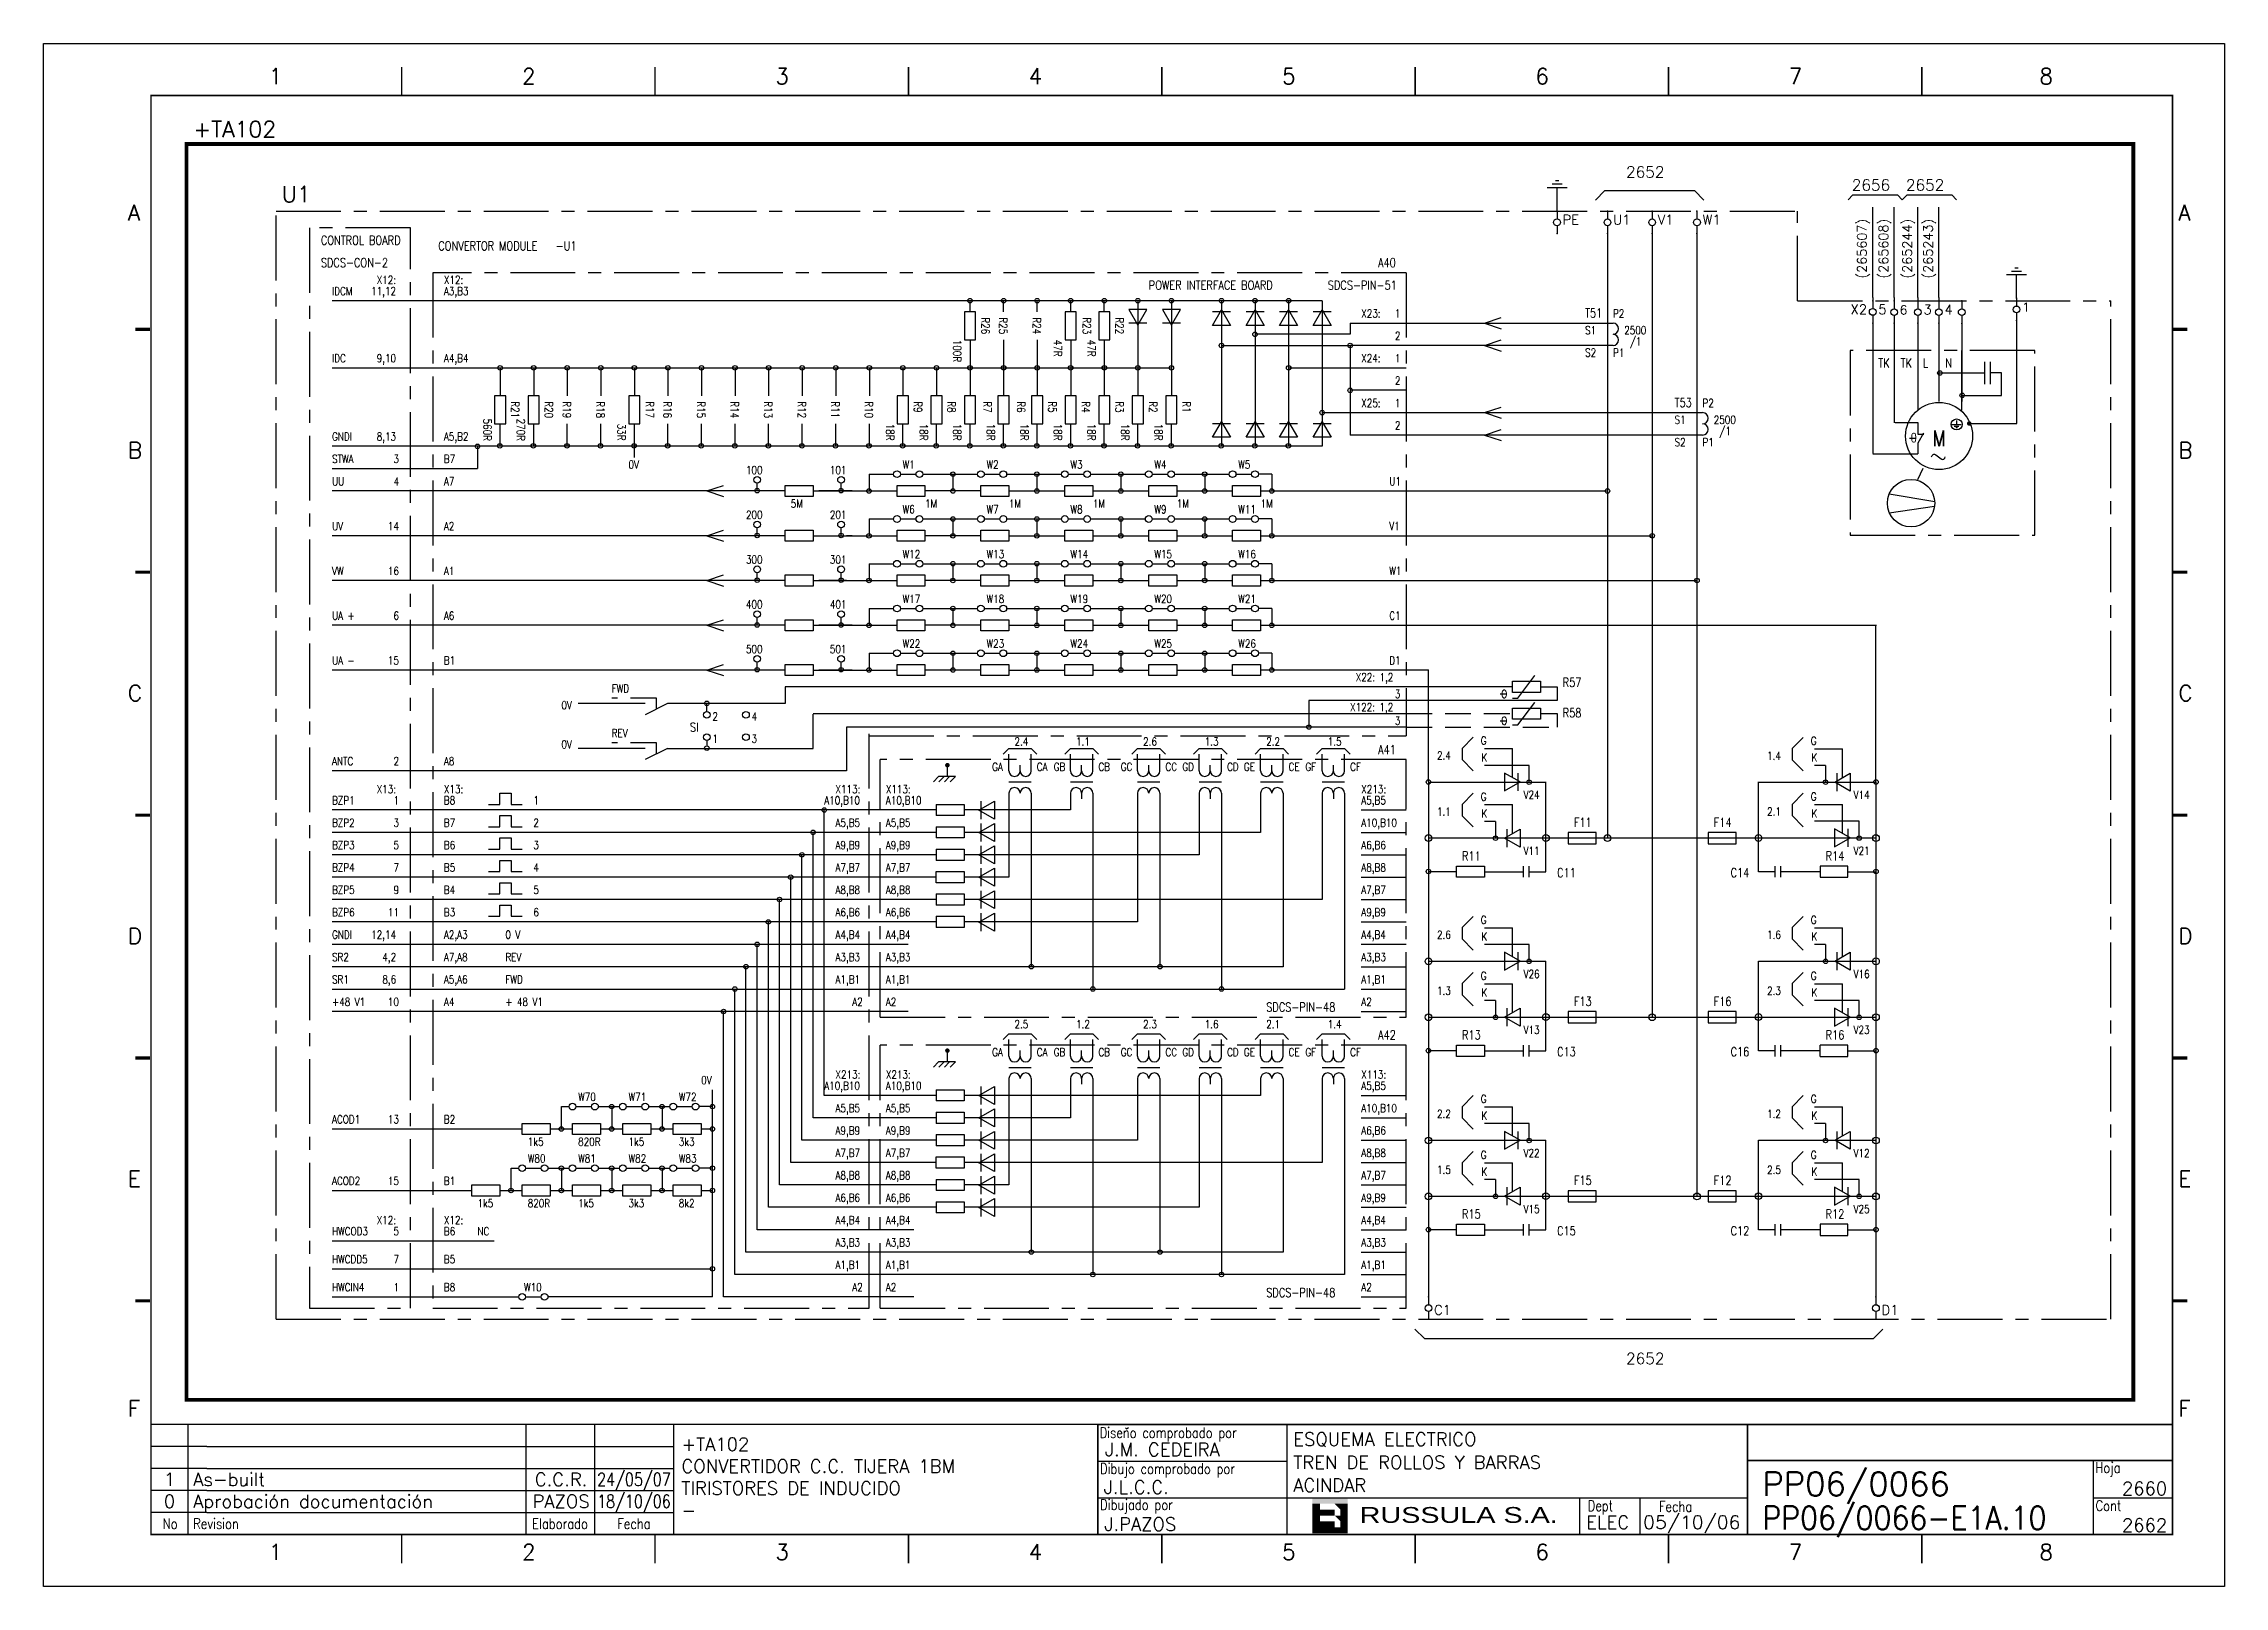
# Model space of a CAD drawing. Extents: x -25 to 1044, y -25744 to 292.
# Drawn here: x 151.1 to 571.1, y -8405.1 to -8108.1 of the extents above; entities that cross this region are included whole.
import ezdxf
from ezdxf.enums import TextEntityAlignment as Align

# ---------------------------------------------------------------- set-up
doc = ezdxf.new("R2010")
doc.units = 0
doc.header["$LTSCALE"] = 10
doc.header["$MEASUREMENT"] = 0
for name, pattern in [('CENTER', [2, 1.25, -0.25, 0.25, -0.25]), ('DASHDOT', [1, 0.5, -0.25, 0, -0.25]), ('DASHED', [0.75, 0.5, -0.25])]:
    doc.linetypes.add(name, pattern=pattern)
doc.layers.get('0').update_dxf_attribs({"linetype": 'CONTINUOUS'})
for name, color, linetype in [('1', 7, 'CONTINUOUS'), ('10', 5, 'CONTINUOUS'), ('2', 7, 'CONTINUOUS'), ('25', 3, 'CONTINUOUS'), ('25K', 4, 'DASHED'), ('25PK', 4, 'CENTER'), ('35', 2, 'CONTINUOUS'), ('50', 1, 'CONTINUOUS'), ('8', 1, 'CONTINUOUS'), ('9', 6, 'CONTINUOUS'), ('DIBUJO', 7, 'CONTINUOUS'), ('NODE', 7, 'CONTINUOUS')]:
    doc.layers.add(name, color=color, linetype=linetype)
doc.styles.add('ABBSTYLE', font='ROMANS.SHX', dxfattribs={"width": 0.8})
doc.styles.add('HELVETICA', font='HELV.SHX')
doc.styles.add('LABEL', font='SIMPLEX', dxfattribs={"width": 0.8, "height": 4})
doc.styles.add('ROMANS', font='romans')
doc.styles.get("Standard").update_dxf_attribs({"font": 'simplex'})

msp = doc.modelspace()

# ---------------------------------------------------------------- texts
at = {"layer": '2', "color": 6}
for s, p in [('+TA102', (179.91, -8126.14)), ('U1', (196.93, -8138.64))]:
    msp.add_text(s, height=3.103, dxfattribs=at).set_placement(p)
at = {"layer": '2', "color": 7, "style": 'ROMANS'}
for s, p in [('2652', (455.85, -8133.9)), ('2656', (499.32, -8136.4)), ('2652', (509.75, -8136.4)), ('2652', (455.85, -8362.33))]:
    msp.add_text(s, height=2.155, dxfattribs=at).set_placement(p)
at = {"layer": '2', "color": 210}
for s, p in [('(265607)', (502.18, -8153.32)), ('(265608)', (506.32, -8153.32)), ('(265244)', (510.89, -8153.32)), ('(265243)', (514.92, -8153.32))]:
    msp.add_text(s, height=1.81, rotation=90, dxfattribs=at).set_placement(p)
at = {"layer": '25', "style": 'ABBSTYLE', "width": 0.8}
for s, height, p in [('CONTROL BOARD', 1.7238, (204.47, -8146.82)), ('CONVERTOR MODULE', 1.7238, (227.1, -8147.9)), ('-U1', 1.724, (249.72, -8147.9)), ('SDCS-CON-2', 1.724, (204.47, -8151.13)), ('A40', 1.724, (408.09, -8151.13)), ('IDCM', 1.551, (206.63, -8156.52)), ('11,12', 1.551, (214.17, -8156.52)), ('X12:', 1.551, (215.24, -8154.37)), ('A3,B3', 1.551, (228.17, -8156.52)), ('X12:', 1.551, (228.17, -8154.37)), ('POWER INTERFACE BOARD', 1.7238, (363.92, -8155.47)), ('SDCS-PIN-51', 1.7238, (398.4, -8155.47)), ('X23:', 1.551, (404.86, -8160.83)), ('1', 1.55, (411.33, -8160.83)), ('T51', 1.724, (447.96, -8160.83)), ('P2', 1.551, (453.34, -8160.83)), ('2', 1.55, (411.33, -8165.14)), ('S1', 1.551, (447.96, -8164.06)), ('2500', 1.551, (455.5, -8164.06)), ('/1', 1.551, (456.58, -8166.22)), ('IDC', 1.551, (206.63, -8169.45)), ('9,10  ', 1.551, (215.24, -8169.45)), ('A4,B4', 1.551, (228.17, -8169.45)), ('X24:', 1.551, (404.86, -8169.45)), ('1', 1.55, (411.33, -8169.45)), ('S2', 1.551, (447.96, -8168.37)), ('P1', 1.551, (453.34, -8168.37)), ('TK', 1.724, (504.42, -8170.46)), ('TK', 1.724, (508.73, -8170.46)), ('L', 1.72, (513.04, -8170.46)), ('N', 1.72, (517.35, -8170.46)), ('2', 1.55, (411.33, -8173.76)), ('X25:', 1.551, (404.86, -8178.07)), ('1', 1.55, (411.33, -8178.07)), ('T53', 1.724, (465.2, -8178.07)), ('P2', 1.551, (470.58, -8178.07)), ('2', 1.55, (411.33, -8182.38)), ('S1', 1.551, (465.2, -8181.3)), ('2500', 1.551, (472.74, -8181.3)), ('GNDI', 1.551, (206.63, -8184.53)), ('8,13', 1.551, (215.24, -8184.53)), ('A5,B2', 1.551, (228.17, -8184.53)), ('S2', 1.551, (465.2, -8185.61)), ('P1', 1.551, (470.58, -8185.61)), ('/1', 1.551, (473.81, -8183.45)), ('0', 1.72, (510.68, -8184.83)), ('STWA', 1.551, (206.63, -8188.84)), ('3', 1.55, (218.48, -8188.84)), ('B7', 1.551, (228.17, -8188.84)), ('0V', 1.551, (263.73, -8189.92)), ('100', 1.551, (286.35, -8190.97)), ('101', 1.551, (302.51, -8190.97)), ('W1', 1.551, (316.52, -8189.92)), ('W2', 1.551, (332.68, -8189.92)), ('W3', 1.551, (348.84, -8189.92)), ('W4', 1.551, (365, -8189.92)), ('W5', 1.551, (381.16, -8189.92)), ('UU', 1.551, (206.63, -8193.15)), ('4', 1.55, (218.48, -8193.15)), ('A7', 1.551, (228.17, -8193.15)), ('U1', 1.551, (410.25, -8193.15)), ('200', 1.551, (286.35, -8199.59)), ('5M', 1.551, (294.97, -8197.43)), ('201', 1.551, (302.51, -8199.59)), ('W6', 1.551, (316.52, -8198.54)), ('1M', 1.551, (320.83, -8197.43)), ('W7', 1.551, (332.68, -8198.54)), ('1M', 1.551, (336.99, -8197.43)), ('W8', 1.551, (348.84, -8198.54)), ('1M', 1.551, (353.15, -8197.43)), ('W9', 1.551, (365, -8198.54)), ('1M', 1.551, (369.31, -8197.43)), ('W11', 1.551, (381.16, -8198.54)), ('1M', 1.551, (385.47, -8197.43)), ('UV', 1.551, (206.63, -8201.77)), ('14', 1.551, (217.4, -8201.77)), ('A2', 1.551, (228.17, -8201.77)), ('V1', 1.551, (410.25, -8201.74)), ('300', 1.551, (286.35, -8208.21)), ('301', 1.551, (302.51, -8208.21)), ('W12', 1.551, (316.52, -8207.16)), ('W13', 1.551, (332.68, -8207.16)), ('W14', 1.551, (348.84, -8207.16)), ('W15', 1.551, (365, -8207.16)), ('W16', 1.551, (381.16, -8207.16)), ('VW', 1.551, (206.63, -8210.39)), ('16', 1.551, (217.4, -8210.39)), ('A1', 1.551, (228.17, -8210.39)), ('W1', 1.551, (410.25, -8210.36)), ('W17', 1.551, (316.52, -8215.78)), ('W18', 1.551, (332.68, -8215.78)), ('W19', 1.551, (348.84, -8215.78)), ('W20', 1.551, (365, -8215.78)), ('W21', 1.551, (381.16, -8215.78)), ('UA +', 1.551, (206.63, -8219.01)), ('6', 1.55, (218.48, -8219.01)), ('A6', 1.551, (228.17, -8219.01)), ('400', 1.551, (286.35, -8216.83)), ('401', 1.551, (302.51, -8216.83)), ('C1', 1.551, (410.25, -8219.01)), ('W22', 1.551, (316.52, -8224.39)), ('W23', 1.551, (332.68, -8224.39)), ('W24', 1.551, (348.84, -8224.39)), ('W25', 1.551, (365, -8224.39)), ('W26', 1.551, (381.16, -8224.39)), ('UA -', 1.551, (206.63, -8227.63)), ('15', 1.551, (217.4, -8227.63)), ('B1', 1.551, (228.17, -8227.63)), ('500', 1.551, (286.35, -8225.45)), ('501', 1.551, (302.51, -8225.45)), ('D1', 1.551, (410.25, -8227.63)), ('FWD', 1.551, (260.49, -8233.01)), ('X22: 1,2', 1.551, (403.79, -8230.86)), ('R57', 1.724, (443.65, -8231.94)), ('0V', 1.551, (250.8, -8236.25)), ('X122: 1,2', 1.551, (402.71, -8236.62)), ('3', 1.55, (411.33, -8234.09)), ('O', 1.55, (431.8, -8234.09)), ('R58', 1.724, (443.65, -8237.79)), ('REV', 1.551, (260.49, -8241.63)), ('SI', 1.724, (275.58, -8240.56)), ('2', 1.55, (279.89, -8238.4)), ('4', 1.55, (287.43, -8238.4)), ('3', 1.55, (411.33, -8239.24)), ('O', 1.55, (431.8, -8239.24)), ('0V', 1.551, (250.8, -8243.79)), ('1', 1.55, (279.89, -8242.71)), ('3', 1.55, (287.43, -8242.71)), ('2.4', 1.551, (338.07, -8243.24)), ('1.1', 1.551, (349.92, -8243.24)), ('2.6', 1.551, (362.84, -8243.24)), ('1.3', 1.551, (374.7, -8243.24)), ('2.2', 1.551, (386.55, -8243.24)), ('1.5', 1.551, (398.4, -8243.24)), ('A41', 1.724, (408.09, -8244.87)), ('2.4', 1.551, (419.44, -8245.94)), ('1.4', 1.551, (483.01, -8245.97)), ('ANTC', 1.551, (206.63, -8247.02)), ('2', 1.55, (218.48, -8247.02)), ('A8', 1.551, (228.17, -8247.02)), ('GA', 1.551, (333.76, -8248.1)), ('CA', 1.551, (342.37, -8248.1)), ('GB', 1.551, (345.61, -8248.1)), ('CB', 1.551, (354.23, -8248.1)), ('GC', 1.551, (358.54, -8248.1)), ('CC', 1.551, (367.15, -8248.1)), ('GD', 1.551, (370.39, -8248.1)), ('CD', 1.551, (379.01, -8248.1)), ('GE', 1.551, (382.24, -8248.1)), ('CE', 1.551, (390.86, -8248.1)), ('GF', 1.551, (394.09, -8248.1)), ('CF', 1.551, (402.71, -8248.1)), ('X13:', 1.551, (215.24, -8252.41)), ('X13:', 1.551, (228.17, -8252.41)), ('X113:', 1.551, (303.59, -8252.41)), ('X113:', 1.551, (313.29, -8252.41)), ('X213:', 1.551, (404.86, -8252.41)), ('V24', 1.551, (436.11, -8253.48)), ('V14', 1.551, (499.67, -8253.51)), ('BZP1', 1.551, (206.63, -8254.56)), ('1', 1.55, (218.48, -8254.56)), ('B8', 1.551, (228.17, -8254.56)), ('1', 1.55, (245.41, -8254.56)), ('A10,B10', 1.551, (301.43, -8254.56)), ('A10,B10', 1.551, (313.29, -8254.56)), ('A5,B5', 1.551, (404.86, -8254.56)), ('1.1', 1.551, (419.44, -8256.74)), ('F11', 1.724, (445.8, -8258.87)), ('F14', 1.724, (472.74, -8258.87)), ('2.1', 1.551, (483.01, -8256.72)), ('BZP2', 1.551, (206.63, -8258.87)), ('3', 1.55, (218.48, -8258.87)), ('B7', 1.551, (228.17, -8258.87)), ('2', 1.55, (245.41, -8258.87)), ('A5,B5', 1.551, (303.59, -8258.87)), ('A5,B5', 1.551, (313.29, -8258.87)), ('A10,B10', 1.551, (404.86, -8258.87)), ('BZP3', 1.551, (206.63, -8263.18)), ('5', 1.55, (218.48, -8263.18)), ('B6', 1.551, (228.17, -8263.18)), ('3', 1.55, (245.41, -8263.18)), ('A9,B9', 1.551, (303.59, -8263.18)), ('A9,B9', 1.551, (313.29, -8263.18)), ('A6,B6', 1.551, (404.86, -8263.18)), ('R11', 1.724, (424.26, -8265.34)), ('V11', 1.551, (436.11, -8264.28)), ('R14', 1.724, (494.28, -8265.34)), ('V21', 1.551, (499.67, -8264.26)), ('BZP4', 1.551, (206.63, -8267.49)), ('7', 1.55, (218.48, -8267.49)), ('B5', 1.551, (228.17, -8267.49)), ('4', 1.55, (245.41, -8267.49)), ('A7,B7', 1.551, (303.59, -8267.49)), ('A7,B7', 1.551, (313.29, -8267.49)), ('A8,B8', 1.551, (404.86, -8267.49)), ('C11', 1.724, (442.57, -8268.57)), ('C14', 1.724, (475.97, -8268.57)), ('BZP5', 1.551, (206.63, -8271.8)), ('9', 1.55, (218.48, -8271.8)), ('B4', 1.551, (228.17, -8271.8)), ('5', 1.55, (245.41, -8271.8)), ('A8,B8', 1.551, (303.59, -8271.8)), ('A8,B8', 1.551, (313.29, -8271.8)), ('A7,B7', 1.551, (404.86, -8271.8)), ('BZP6', 1.551, (206.63, -8276.11)), ('11', 1.551, (217.4, -8276.11)), ('B3', 1.551, (228.17, -8276.11)), ('6', 1.55, (245.41, -8276.11)), ('A6,B6', 1.551, (303.59, -8276.11)), ('A6,B6', 1.551, (313.29, -8276.11)), ('A9,B9', 1.551, (404.86, -8276.11)), ('GNDI', 1.551, (206.63, -8280.42)), ('12,14', 1.551, (214.17, -8280.42)), ('A2,A3', 1.551, (228.17, -8280.42)), ('0 V', 1.551, (240.02, -8280.42)), ('A4,B4', 1.551, (303.59, -8280.42)), ('A4,B4', 1.551, (313.29, -8280.42)), ('A4,B4', 1.551, (404.86, -8280.42)), ('2.6', 1.551, (419.44, -8280.44)), ('1.6', 1.551, (483.01, -8280.44)), ('SR2', 1.551, (206.63, -8284.73)), ('4,2', 1.551, (216.32, -8284.73)), ('A7,A8', 1.551, (228.17, -8284.73)), ('REV', 1.551, (240.02, -8284.73)), ('A3,B3', 1.551, (303.59, -8284.73)), ('A3,B3', 1.551, (313.29, -8284.73)), ('A3,B3', 1.551, (404.86, -8284.73)), ('V26', 1.551, (436.11, -8287.99)), ('V16', 1.551, (499.67, -8287.99)), ('SR1', 1.551, (206.63, -8289.04)), ('8,6', 1.551, (216.32, -8289.04)), ('A5,A6', 1.551, (228.17, -8289.04)), ('FWD', 1.551, (240.02, -8289.04)), ('A1,B1', 1.551, (303.59, -8289.04)), ('A1,B1', 1.551, (313.29, -8289.04)), ('A1,B1', 1.551, (404.86, -8289.04)), ('1.3', 1.551, (419.44, -8291.22)), ('2.3', 1.551, (483.01, -8291.22)), ('+48 V1', 1.551, (206.63, -8293.35)), ('10', 1.551, (217.4, -8293.35)), ('A4', 1.551, (228.17, -8293.35)), ('+ 48 V1', 1.551, (240.02, -8293.35)), ('A2', 1.551, (306.82, -8293.35)), ('A2', 1.551, (313.29, -8293.35)), ('SDCS-PIN-48', 1.7238, (386.55, -8294.45)), ('A2', 1.551, (404.86, -8293.35)), ('F13', 1.724, (445.8, -8293.35)), ('F16', 1.724, (472.74, -8293.35)), ('2.5', 1.551, (338.07, -8297.66)), ('1.2', 1.551, (349.92, -8297.66)), ('2.3', 1.551, (362.84, -8297.66)), ('1.6', 1.551, (374.7, -8297.66)), ('2.1', 1.551, (386.55, -8297.66)), ('1.4', 1.551, (398.4, -8297.66)), ('A42', 1.724, (408.09, -8299.81)), ('R13', 1.724, (424.26, -8299.81)), ('V13', 1.551, (436.11, -8298.76)), ('R16', 1.724, (494.28, -8299.81)), ('V23', 1.551, (499.67, -8298.76)), ('GA', 1.551, (333.76, -8303.04)), ('CA', 1.551, (342.37, -8303.04)), ('GB', 1.551, (345.61, -8303.04)), ('CB', 1.551, (354.23, -8303.04)), ('GC', 1.551, (358.54, -8303.04)), ('CC', 1.551, (367.15, -8303.04)), ('GD', 1.551, (370.39, -8303.04)), ('CD', 1.551, (379.01, -8303.04)), ('GE', 1.551, (382.24, -8303.04)), ('CE', 1.551, (390.86, -8303.04)), ('GF', 1.551, (394.09, -8303.04)), ('CF', 1.551, (402.71, -8303.04)), ('C13', 1.724, (442.57, -8303.04)), ('C16', 1.724, (475.97, -8303.04)), ('0V', 1.551, (277.73, -8308.43)), ('X213:', 1.551, (303.59, -8307.35)), ('X213:', 1.551, (313.29, -8307.35)), ('X113:', 1.551, (404.86, -8307.35)), ('W70', 1.551, (254.03, -8311.66)), ('W71', 1.551, (263.73, -8311.66)), ('W72', 1.551, (273.42, -8311.66)), ('A10,B10', 1.551, (301.43, -8309.51)), ('A10,B10', 1.551, (313.29, -8309.51)), ('A5,B5', 1.551, (404.86, -8309.51)), ('ACOD1', 1.551, (206.63, -8315.97)), ('13', 1.551, (217.4, -8315.97)), ('B2', 1.551, (228.17, -8315.97)), ('A5,B5', 1.551, (303.59, -8313.82)), ('A5,B5', 1.551, (313.29, -8313.82)), ('A10,B10', 1.551, (404.86, -8313.82)), ('2.2', 1.551, (419.44, -8314.92)), ('1.2', 1.551, (483.01, -8314.92)), ('1k5', 1.551, (244.33, -8320.28)), ('820R', 1.551, (254.03, -8320.28)), ('1k5', 1.551, (263.73, -8320.28)), ('3k3', 1.551, (273.42, -8320.28)), ('A9,B9', 1.551, (303.59, -8318.13)), ('A9,B9', 1.551, (313.29, -8318.13)), ('A6,B6', 1.551, (404.86, -8318.13)), ('W80', 1.551, (244.33, -8323.51)), ('W81', 1.551, (254.03, -8323.51)), ('W82', 1.551, (263.73, -8323.51)), ('W83', 1.551, (273.42, -8323.51)), ('A7,B7', 1.551, (303.59, -8322.44)), ('A7,B7', 1.551, (313.29, -8322.44)), ('A8,B8', 1.551, (404.86, -8322.44)), ('1.5', 1.551, (419.44, -8325.69)), ('V22', 1.551, (436.11, -8322.46)), ('2.5', 1.551, (483.01, -8325.69)), ('V12', 1.551, (499.67, -8322.46)), ('ACOD2', 1.551, (206.63, -8327.82)), ('15', 1.551, (217.4, -8327.82)), ('B1', 1.551, (228.17, -8327.82)), ('A8,B8', 1.551, (303.59, -8326.75)), ('A8,B8', 1.551, (313.29, -8326.75)), ('A7,B7', 1.551, (404.86, -8326.75)), ('F15', 1.724, (445.8, -8327.82)), ('F12', 1.724, (472.74, -8327.82)), ('1k5', 1.551, (234.64, -8332.13)), ('820R', 1.551, (244.33, -8332.13)), ('1k5', 1.551, (254.03, -8332.13)), ('3k3', 1.551, (263.73, -8332.13)), ('8k2', 1.551, (273.42, -8332.13)), ('A6,B6', 1.551, (303.59, -8331.06)), ('A6,B6', 1.551, (313.29, -8331.06)), ('A9,B9', 1.551, (404.86, -8331.06)), ('R15', 1.724, (424.26, -8334.29)), ('V15', 1.551, (436.11, -8333.24)), ('R12', 1.724, (494.28, -8334.29)), ('V25', 1.551, (499.67, -8333.24)), ('HWCOD3', 1.551, (206.63, -8337.52)), ('X12:', 1.551, (215.24, -8335.36)), ('5', 1.55, (218.48, -8337.52)), ('X12:', 1.551, (228.17, -8335.36)), ('B6', 1.551, (228.17, -8337.52)), ('NC', 1.551, (234.64, -8337.52)), ('A4,B4', 1.551, (303.59, -8335.36)), ('A4,B4', 1.551, (313.29, -8335.36)), ('A4,B4', 1.551, (404.86, -8335.36)), ('C15', 1.724, (442.57, -8337.52)), ('C12', 1.724, (475.97, -8337.52)), ('A3,B3', 1.551, (303.59, -8339.67)), ('A3,B3', 1.551, (313.29, -8339.67)), ('A3,B3', 1.551, (404.86, -8339.67)), ('HWCDD5', 1.551, (206.63, -8342.91)), ('7', 1.55, (218.48, -8342.91)), ('B5', 1.551, (228.17, -8342.91)), ('A1,B1', 1.551, (303.59, -8343.98)), ('A1,B1', 1.551, (313.29, -8343.98)), ('A1,B1', 1.551, (404.86, -8343.98)), ('HWCIN4', 1.551, (206.63, -8348.29)), ('1', 1.55, (218.48, -8348.29)), ('B8', 1.551, (228.17, -8348.29)), ('W10', 1.551, (243.61, -8348.29)), ('A2', 1.551, (306.82, -8348.29)), ('A2', 1.551, (313.29, -8348.29)), ('SDCS-PIN-48', 1.7238, (386.55, -8349.4)), ('A2', 1.551, (404.86, -8348.29))]:
    msp.add_text(s, height=height, dxfattribs=at).set_placement(p)
for s, p in [('R26', (331.7, -8160.8)), ('R25', (335.11, -8160.8)), ('R24', (341.58, -8160.8)), ('R23', (351.23, -8160.8)), ('R22', (357.51, -8160.8)), ('100R', (326.27, -8165.11)), ('47R', (345.66, -8165.11)), ('47R', (352.13, -8165.11)), ('R21', (241.14, -8176.96)), ('R20', (247.62, -8176.96)), ('R19', (251.09, -8176.96)), ('R18', (257.54, -8176.96)), ('R17', (267.06, -8176.96)), ('R16', (270.47, -8176.96)), ('R15', (276.93, -8176.96)), ('R14', (283.4, -8176.96)), ('R13', (289.86, -8176.96)), ('R12', (296.33, -8176.96)), ('R11', (302.79, -8176.96)), ('R10', (309.25, -8176.96)), ('R9', (318.71, -8176.96)), ('R8', (325.18, -8176.96)), ('R7', (332.08, -8176.96)), ('R6', (338.55, -8176.96)), ('R5', (344.58, -8176.96)), ('R4', (351.05, -8176.96)), ('R3', (357.51, -8176.96)), ('R2', (363.98, -8176.96)), ('R1', (370.44, -8176.96)), ('560R', (235.77, -8180.29)), ('270R', (242.23, -8180.29)), ('33R', (261.63, -8181.27)), ('18R', (313.34, -8181.27)), ('18R', (319.81, -8181.27)), ('18R', (326.27, -8181.27)), ('18R', (332.73, -8181.27)), ('18R', (339.2, -8181.27)), ('18R', (345.66, -8181.27)), ('18R', (352.13, -8181.27)), ('18R', (358.59, -8181.27)), ('18R', (365.05, -8181.27))]:
    msp.add_text(s, height=1.551, rotation=270, dxfattribs=at).set_placement(p)
at = {"layer": '25', "linetype": 'Continuous', "style": 'ABBSTYLE', "width": 0.8}
msp.add_text('M', height=3.02, dxfattribs=at).set_placement((516.13, -8184.08), align=Align.MIDDLE)
at = {"layer": '25', "style": 'ABBSTYLE', "width": 0.8}
for s, p in [('G', (428.42, -8242.29)), ('G', (491.99, -8242.32)), ('K', (428.56, -8245.52)), ('K', (492.13, -8245.54)), ('G', (428.42, -8253.09)), ('G', (491.99, -8253.07)), ('K', (428.56, -8256.32)), ('K', (492.13, -8256.29)), ('G', (428.42, -8276.8)), ('G', (491.99, -8276.8)), ('K', (428.56, -8280.02)), ('K', (492.13, -8280.02)), ('G', (428.42, -8287.57)), ('K', (428.56, -8290.79)), ('G', (491.99, -8287.57)), ('K', (492.13, -8290.79)), ('G', (428.42, -8311.27)), ('G', (491.99, -8311.27)), ('K', (428.56, -8314.49)), ('K', (492.13, -8314.49)), ('G', (428.42, -8322.05)), ('G', (491.99, -8322.05)), ('K', (428.56, -8325.27)), ('K', (492.13, -8325.27))]:
    msp.add_text(s, height=1.55, dxfattribs=at).set_placement(p, align=Align.MIDDLE)

# ---------------------------------------------------------------- blocks, each defined once
blk = doc.blocks.new('newcajec')
at = {"layer": '1'}
for p, q in [((179.4, 20.85), (0.13, 20.85)), ((7, 20.85), (7, 0)), ((71, 20.85), (71, 0)), ((84, 20.85), (84, 0.09)), ((99, 20.85), (99, 0)), ((215.2, 20.8), (215.2, 0)), ((10.6, 16.64), (0, 16.64)), ((10.6, 16.64), (99, 16.64)), ((184.64, 20.18), (184.81, 20.01)), ((184.81, 20.01), (185.18, 20.25)), ((10.6, 12.48), (0, 12.48)), ((10.6, 12.48), (99, 12.48)), ((179.4, 13.87), (215.2, 13.87)), ((368, 14.06), (368, 0)), ((10.6, 8.32), (0, 8.32)), ((10.6, 8.32), (99, 8.32)), ((10.6, 4.16), (0, 4.16)), ((10.6, 4.16), (99, 4.16)), ((179.4, 6.93), (267.63, 6.93)), ((267.63, 6.93), (302.5, 6.93)), ((270.63, 6.91), (270.63, 0)), ((282.07, 6.93), (282.07, 0)), ((368, 6.93), (383, 6.93))]:
    blk.add_line(p, q, dxfattribs=at)
for points in [[(47.5, 272.5, 0.3, 0.3, 0), (47.5, 277.91, 0.3, 0.3, 0)], [(95.5, 272.5, 0.3, 0.3, 0), (95.5, 277.91, 0.3, 0.3, 0)], [(143.5, 272.5, 0.3, 0.3, 0), (143.5, 277.91, 0.3, 0.3, 0)], [(191.5, 272.5, 0.3, 0.3, 0), (191.5, 277.91, 0.3, 0.3, 0)], [(239.5, 272.5, 0.3, 0.3, 0), (239.5, 277.91, 0.3, 0.3, 0)], [(287.5, 272.5, 0.3, 0.3, 0), (287.5, 277.91, 0.3, 0.3, 0)], [(335.5, 272.5, 0.3, 0.3, 0), (335.5, 277.91, 0.3, 0.3, 0)], [(-2.99, 228.23, 0.6, 0.6, 0), (-0.18, 228.23, 0.6, 0.6, 0)], [(383.01, 228.23, 0.6, 0.6, 0), (385.82, 228.23, 0.6, 0.6, 0)], [(-2.99, 182.23, 0.6, 0.6, 0), (-0.18, 182.23, 0.6, 0.6, 0)], [(383.01, 182.23, 0.6, 0.6, 0), (385.82, 182.23, 0.6, 0.6, 0)], [(-2.99, 136.23, 0.6, 0.6, 0), (-0.18, 136.23, 0.6, 0.6, 0)], [(383.01, 136.23, 0.6, 0.6, 0), (385.82, 136.23, 0.6, 0.6, 0)], [(-2.99, 90.23, 0.6, 0.6, 0), (-0.18, 90.23, 0.6, 0.6, 0)], [(383.01, 90.23, 0.6, 0.6, 0), (385.82, 90.23, 0.6, 0.6, 0)], [(-2.99, 44.23, 0.6, 0.6, 0), (-0.18, 44.23, 0.6, 0.6, 0)], [(383.01, 44.23, 0.6, 0.6, 0), (385.82, 44.23, 0.6, 0.6, 0)], [(383, 20.8, 0.3, 0.3, 0), (179.4, 20.8, 0.3, 0.3, 0), (179.4, 0, 0.3, 0.3, 0)], [(302.5, 20.8, 0.3, 0.3, 0), (302.5, 0, 0.3, 0.3, 0)], [(302.5, 14, 0.3, 0.3, 0), (383, 14, 0.3, 0.3, 0)], [(47.5, -5.5, 0.3, 0.3, 0), (47.5, -0.09, 0.3, 0.3, 0)], [(95.5, -5.5, 0.3, 0.3, 0), (95.5, -0.09, 0.3, 0.3, 0)], [(143.5, -5.5, 0.3, 0.3, 0), (143.5, -0.09, 0.3, 0.3, 0)], [(191.5, -5.5, 0.3, 0.3, 0), (191.5, -0.09, 0.3, 0.3, 0)], [(239.5, -5.5, 0.3, 0.3, 0), (239.5, -0.09, 0.3, 0.3, 0)], [(287.5, -5.5, 0.3, 0.3, 0), (287.5, -0.09, 0.3, 0.3, 0)], [(335.5, -5.5, 0.3, 0.3, 0), (335.5, -0.09, 0.3, 0.3, 0)]]:
    blk.add_lwpolyline(points, format="xyseb", dxfattribs=at)
at = {"layer": '1', "const_width": 0.3}
blk.add_lwpolyline([(0, 0), (0, 272.5), (383, 272.5), (383, 0)], close=True, dxfattribs=at)
at = {"layer": '2', "color": 14}
for p, q in [((221.42, 4.69), (221.42, 5.81)), ((221.42, 2.47), (221.42, 3.58))]:
    blk.add_line(p, q, dxfattribs=at)
for points in [[(220.05, 5.81), (220.05, 6.92), (226.74, 5.81), (226.74, 6.92)], [(221.42, 2.47), (220.05, 2.47), (221.42, 5.81), (220.05, 5.81)], [(221.42, 4.69), (224.25, 4.69), (221.42, 3.58), (224.25, 3.58)], [(224.25, 5.81), (225.37, 5.81), (225.37, 4.69)], [(225.37, 5.81), (226.74, 5.81), (225.37, 1.35), (226.74, 1.35)], [(224.25, 0.24), (224.25, 2.47), (220.05, 0.24), (220.05, 2.47)], [(224.25, 3.58), (225.37, 3.58), (225.37, 2.47)], [(226.74, 1.35), (226.74, 0.24), (224.25, 1.35), (224.25, 0.24)]]:
    blk.add_solid(points, dxfattribs=at)
at = {"layer": '1', "style": 'ROMANS'}
for s, p in [('1', (22.29, 274.68)), ('2', (70.29, 274.68)), ('3', (118.29, 274.68)), ('4', (166.29, 274.68)), ('5', (214.29, 274.68)), ('6', (262.29, 274.68)), ('7', (310.29, 274.68)), ('8', (357.79, 274.68)), ('A', (-4.37, 248.84)), ('A', (384.13, 248.84)), ('B', (-4.37, 203.84)), ('B', (384.13, 203.84)), ('C', (-4.37, 157.84)), ('C', (384.13, 157.84)), ('D', (-4.37, 111.84)), ('D', (384.13, 111.84)), ('E', (-4.37, 65.84)), ('E', (384.13, 65.84)), ('F', (-4.37, 22.34)), ('F', (384.13, 22.34)), ('1', (22.29, -4.82)), ('2', (70.29, -4.82)), ('3', (118.29, -4.82)), ('4', (166.29, -4.82)), ('5', (214.29, -4.82)), ('6', (262.29, -4.82)), ('7', (310.29, -4.82)), ('8', (357.79, -4.82))]:
    blk.add_text(s, height=3, dxfattribs=at).set_placement(p)
at = {"layer": '1', "style": 'LABEL', "width": 0.8}
for s, p in [('Diseno comprobado por', (179.73, 18.27)), ('Dibujo comprobado por', (179.81, 11.47)), ('Hoja', (368.38, 11.66)), ('Dibujado por', (179.83, 4.64)), ('Fecha', (285.71, 4.3)), ('Cont', (368.43, 4.46)), ('No', (2.23, 1.05)), ('Revision', (8, 1.05))]:
    blk.add_text(s, height=2, dxfattribs=at).set_placement(p)
for s, p in [('Dept', (274.61, 4.44)), ('Elaborado', (77.5, 1.05)), ('Fecha', (91.5, 1.05))]:
    blk.add_text(s, height=2, dxfattribs=at).set_placement(p, align=Align.CENTER)
at = {"layer": '10', "style": 'ROMANS'}
for tag, p in [('REV41', (3.5, 18.74)), ('REV43', (77.7, 18.74)), ('REV31', (3.5, 14.58)), ('REV33', (77.7, 14.58)), ('REV21', (3.5, 10.42)), ('REV23', (77.7, 10.42)), ('REV11', (3.5, 6.27)), ('REV13', (77.7, 6.27))]:
    blk.add_attdef(tag, text='', height=2.5, dxfattribs=at).set_placement(p, align=Align.MIDDLE)
for tag, p, height in [('REV42', (8, 17.49), 2.5), ('SHEETNAME1', (100.5, 15.83), 2.5), ('DESIGNCHECK', (180.74, 14.83), 2.5), ('DOCUMENTTYPE', (216.43, 16.8), 2.5), ('NOTA', (305.32, 15.8), 3), ('REV32', (8, 13.33), 2.5), ('SHEETNAME2', (100.5, 11.67), 2.5), ('OBJECT', (216.43, 12.4), 2.5), ('REV22', (8, 9.17), 2.5), ('SHEETNAME3', (100.5, 7.51), 2.5), ('DRAWINGCHECK', (180.53, 7.71), 2.5), ('CUSTOMER', (216.43, 8.08), 2.5), ('ORDER', (305.32, 7.3), 4.5), ('REV12', (8, 5.01), 2.5), ('SHEETNAME4', (100.5, 3.35), 2.5), ('DOCUMENT_ID', (305.32, 0.93), 4.4), ('USER', (180.63, 0.71), 2.5), ('DEPARTMENT', (271.93, 1.05), 2.5)]:
    blk.add_attdef(tag, p, '', height=height, dxfattribs=at)
for tag, width, p, p2 in [('REV44', 1.221199, (84.53, 17.49), (98.48, 17.49)), ('REV34', 1.221199, (84.53, 13.33), (98.48, 13.33)), ('REV24', 1.221199, (84.53, 9.17), (98.48, 9.17)), ('REV14', 1.221199, (84.53, 5.01), (98.48, 5.01)), ('CREATED2', 7.039915, (282.71, 1.05), (301.14, 1.05))]:
    blk.add_attdef(tag, text='', height=2.5, dxfattribs=dict(at, width=width)).set_placement(p, p2, align=Align.FIT)
for tag, p in [('SHEET', (382, 7.43)), ('NEXTSHEET', (382, 0.5))]:
    blk.add_attdef(tag, text='', height=2.5, dxfattribs=at).set_placement(p, align=Align.RIGHT)
at = {"layer": 'DIBUJO', "color": 14, "style": 'HELVETICA', "width": 1.3}
blk.add_text('RUSSULA S.A.', height=3, dxfattribs=at).set_placement((229, 2.19))
blk = doc.blocks.new('NOD', base_point=(237.5, 170))
at = {"layer": 'NODE'}
blk.add_point((237.5, 170), dxfattribs=at)
blk = doc.blocks.new('$$PLU21C')
for p, q in [((0, 2.5), (0, 0.75)), ((0, -0.75), (0, -2.5))]:
    blk.add_line(p, q)
at = {"layer": '2'}
blk.add_circle((0, 0), 0.75, dxfattribs=at)
for p in [(0, 2.5), (0, -2.5)]:
    blk.add_blockref('NOD', p, dxfattribs=at)
at = {"layer": '8'}
blk.add_attdef('*A', (1.25, -0.5), '', height=2.15, dxfattribs=at)
at = {"layer": '9'}
blk.add_attdef('ID', text='', height=2.15, dxfattribs=at).set_placement((-1.25, -0.5), align=Align.RIGHT)
blk = doc.blocks.new('$$PLD12C')
for p, q in [((0, 2.5), (0, 0.75)), ((0, -0.75), (0, -2.5))]:
    blk.add_line(p, q)
at = {"layer": '2'}
blk.add_circle((0, 0), 0.75, dxfattribs=at)
for p in [(0, 2.5), (0, -2.5)]:
    blk.add_blockref('NOD', p, dxfattribs=at)
at = {"layer": '8'}
blk.add_attdef('*A', (1.25, -1.5), '', height=2.15, dxfattribs=at)
at = {"layer": '9'}
blk.add_attdef('ID', text='', height=2.15, dxfattribs=at).set_placement((-1.25, -1.5), align=Align.RIGHT)

# ---------------------------------------------------------------- linework, layer by layer
for p, q in [((451.79, -8136.41), (449.96, -8138.24)), ((451.79, -8136.41), (469.02, -8136.41)), ((469.02, -8136.41), (470.85, -8138.24)), ((499.52, -8137.24), (498.6, -8138.15)), ((499.52, -8137.24), (508.13, -8137.24)), ((508.13, -8137.24), (509.05, -8138.15)), ((509.96, -8137.24), (509.05, -8138.15)), ((509.96, -8137.24), (518.58, -8137.24)), ((518.58, -8137.24), (519.5, -8138.15)), ((417.01, -8357.4), (415.18, -8355.57)), ((417.01, -8357.4), (503.5, -8357.4)), ((503.5, -8357.4), (505.33, -8355.57))]:
    msp.add_line(p, q)
at = {"layer": '2', "color": 4, "linetype": 'CENTER'}
for p, q in [((202.32, -8143.59), (202.32, -8351.53)), ((195.85, -8353.68), (549.23, -8353.68)), ((195.85, -8353.68), (549.23, -8353.68))]:
    msp.add_line(p, q, dxfattribs=at)
at = {"layer": '2', "color": 210}
for p, q in [((452.27, -8143.59), (452.27, -8261.03)), ((460.89, -8143.59), (460.89, -8295.5)), ((469.51, -8143.59), (469.51, -8329.98)), ((417.79, -8250.25), (417.79, -8349.37)), ((503.98, -8250.25), (503.98, -8350.45))]:
    msp.add_line(p, q, dxfattribs=at)
at = {"layer": '2', "color": 7}
for p, q in [((503.35, -8156.97), (503.35, -8139.61)), ((507.49, -8156.97), (507.49, -8139.61)), ((512.05, -8156.97), (512.05, -8139.61)), ((516.1, -8156.97), (516.1, -8139.61)), ((503.35, -8156.97), (503.35, -8158.57)), ((507.49, -8156.97), (507.49, -8158.57)), ((512.05, -8156.97), (512.05, -8158.57)), ((516.1, -8156.97), (516.1, -8158.57))]:
    msp.add_line(p, q, dxfattribs=at)
at = {"layer": '2', "color": 2}
for p, q in [((503.35, -8161.94), (503.35, -8187.03)), ((507.48, -8161.69), (507.48, -8181.08))]:
    msp.add_line(p, q, dxfattribs=at)
at = {"layer": '2', "color": 1}
for p, q in [((512.05, -8161.94), (512.05, -8178.67)), ((516.1, -8161.46), (516.1, -8177.03)), ((520.5, -8161.94), (520.5, -8177.03)), ((520.5, -8178.75), (520.5, -8167.2))]:
    msp.add_line(p, q, dxfattribs=at)
at = {"layer": '2', "color": 3}
for p, q in [((531.1, -8181.25), (531.1, -8161.43)), ((522.05, -8181.25), (531.1, -8181.25))]:
    msp.add_line(p, q, dxfattribs=at)
at = {"layer": '2', "color": 3, "linetype": 'DASHDOT', "const_width": 0.724}
msp.add_lwpolyline([(178.61, -8127.43), (553.54, -8127.43), (553.54, -8369.19), (178.61, -8369.19), (178.61, -8127.43)], dxfattribs=at)
at = {"layer": '25', "linetype": 'Continuous'}
for p, q in [((518.6, -8181.42), (520.41, -8181.42)), ((519.51, -8180.67), (519.51, -8181.42)), ((519.06, -8181.73), (519.96, -8181.73)), ((519.36, -8182.03), (519.66, -8182.03))]:
    msp.add_line(p, q, dxfattribs=at)
at = {"layer": '25'}
for p, q in [((510.45, -8184.08), (511.7, -8184.08)), ((431.59, -8233.3), (432.87, -8233.3)), ((431.59, -8238.46), (432.87, -8238.46)), ((336.99, -8243.79), (335.91, -8244.87)), ((336.99, -8243.79), (341.3, -8243.79)), ((341.3, -8243.79), (342.37, -8244.87)), ((348.84, -8243.79), (347.76, -8244.87)), ((348.84, -8243.79), (353.15, -8243.79)), ((353.15, -8243.79), (354.23, -8244.87)), ((361.77, -8243.79), (360.69, -8244.87)), ((361.77, -8243.79), (366.08, -8243.79)), ((366.08, -8243.79), (367.15, -8244.87)), ((373.62, -8243.79), (372.54, -8244.87)), ((373.62, -8243.79), (377.93, -8243.79)), ((377.93, -8243.79), (379.01, -8244.87)), ((385.47, -8243.79), (384.39, -8244.87)), ((385.47, -8243.79), (389.78, -8243.79)), ((389.78, -8243.79), (390.86, -8244.87)), ((397.32, -8243.79), (396.24, -8244.87)), ((397.32, -8243.79), (401.63, -8243.79)), ((401.63, -8243.79), (402.71, -8244.87)), ((426.41, -8241.63), (424.26, -8243.79)), ((424.26, -8243.79), (424.26, -8245.94)), ((489.98, -8241.66), (487.82, -8243.81)), ((487.82, -8243.81), (487.82, -8245.97)), ((424.26, -8245.94), (426.41, -8248.1)), ((487.82, -8245.97), (489.98, -8248.12)), ((426.41, -8252.43), (424.26, -8254.59)), ((489.98, -8252.41), (487.82, -8254.56)), ((424.26, -8254.59), (424.26, -8256.74)), ((424.26, -8256.74), (426.41, -8258.9)), ((487.82, -8254.56), (487.82, -8256.72)), ((487.82, -8256.72), (489.98, -8258.87)), ((426.41, -8276.14), (424.26, -8278.29)), ((489.98, -8276.14), (487.82, -8278.29)), ((424.26, -8278.29), (424.26, -8280.44)), ((424.26, -8280.44), (426.41, -8282.6)), ((487.82, -8278.29), (487.82, -8280.44)), ((487.82, -8280.44), (489.98, -8282.6)), ((426.41, -8286.91), (424.26, -8289.06)), ((424.26, -8289.06), (424.26, -8291.22)), ((489.98, -8286.91), (487.82, -8289.06)), ((487.82, -8289.06), (487.82, -8291.22)), ((424.26, -8291.22), (426.41, -8293.37)), ((487.82, -8291.22), (489.98, -8293.37)), ((336.99, -8298.73), (335.91, -8299.81)), ((336.99, -8298.73), (341.3, -8298.73)), ((341.3, -8298.73), (342.37, -8299.81)), ((348.84, -8298.73), (347.76, -8299.81)), ((348.84, -8298.73), (353.15, -8298.73)), ((353.15, -8298.73), (354.23, -8299.81)), ((361.77, -8298.73), (360.69, -8299.81)), ((361.77, -8298.73), (366.08, -8298.73)), ((366.08, -8298.73), (367.15, -8299.81)), ((373.62, -8298.73), (372.54, -8299.81)), ((373.62, -8298.73), (377.93, -8298.73)), ((377.93, -8298.73), (379.01, -8299.81)), ((385.47, -8298.73), (384.39, -8299.81)), ((385.47, -8298.73), (389.78, -8298.73)), ((389.78, -8298.73), (390.86, -8299.81)), ((397.32, -8298.73), (396.24, -8299.81)), ((397.32, -8298.73), (401.63, -8298.73)), ((401.63, -8298.73), (402.71, -8299.81)), ((426.41, -8310.61), (424.26, -8312.77)), ((489.98, -8310.61), (487.82, -8312.77)), ((424.26, -8312.77), (424.26, -8314.92)), ((424.26, -8314.92), (426.41, -8317.08)), ((487.82, -8312.77), (487.82, -8314.92)), ((487.82, -8314.92), (489.98, -8317.08)), ((426.41, -8321.39), (424.26, -8323.54)), ((424.26, -8323.54), (424.26, -8325.69)), ((489.98, -8321.39), (487.82, -8323.54)), ((487.82, -8323.54), (487.82, -8325.69)), ((424.26, -8325.69), (426.41, -8327.85)), ((487.82, -8325.69), (489.98, -8327.85))]:
    msp.add_line(p, q, dxfattribs=at)
at = {"layer": '25', "linetype": 'Continuous'}
msp.add_lwpolyline([(521.73, -8181.23, 0.431, 0.431, 1), (522.16, -8181.23, 0.431, 0.431, 1)], format="xyseb", close=True, dxfattribs=at)
msp.add_lwpolyline([(514.7, -8187.65, -0.619604), (515.48, -8187.26), (516.51, -8188.04, 0.618034), (517.29, -8187.65, -1)], format="xyb", dxfattribs=at)
msp.add_circle((519.51, -8181.42), 1.06, dxfattribs=at)
at = {"layer": '25K'}
for p, q in [((512.02, -8191.99), (513.09, -8189.84)), ((413.48, -8237.09), (433.95, -8237.09)), ((413.48, -8239.72), (442.57, -8239.72)), ((439.34, -8237.09), (442.57, -8237.09)), ((442.57, -8237.09), (442.57, -8239.72))]:
    msp.add_line(p, q, dxfattribs=at)
for points in [[(269.11, -8236.25), (269.11, -8234.09), (260.49, -8234.09)], [(269.11, -8244.87), (269.11, -8242.71), (260.49, -8242.71)]]:
    msp.add_lwpolyline(points, dxfattribs=at)
at = {"layer": '25PK'}
for p, q in [((195.85, -8140.36), (488.9, -8140.36)), ((195.85, -8140.36), (488.9, -8140.36)), ((195.85, -8353.68), (195.85, -8140.36)), ((221.71, -8143.59), (202.32, -8143.59)), ((221.71, -8351.53), (221.71, -8143.59)), ((488.9, -8157.6), (488.9, -8140.36)), ((488.9, -8157.6), (488.9, -8140.36)), ((413.48, -8152.21), (226.02, -8152.21)), ((226.02, -8152.21), (226.02, -8351.53)), ((413.48, -8152.21), (413.48, -8241.36)), ((488.9, -8157.6), (549.23, -8157.6)), ((488.9, -8157.6), (549.23, -8157.6)), ((549.23, -8353.68), (549.23, -8157.6)), ((549.23, -8353.68), (549.23, -8157.6)), ((310.05, -8351.53), (310.05, -8241.01)), ((310.05, -8241.36), (413.48, -8241.36)), ((413.48, -8245.94), (312.21, -8245.94)), ((312.21, -8295.5), (312.21, -8245.94)), ((413.48, -8295.5), (413.48, -8245.94)), ((312.21, -8295.5), (413.48, -8295.5)), ((413.48, -8300.89), (312.21, -8300.89)), ((312.21, -8351.53), (312.21, -8300.89)), ((413.48, -8351.53), (413.48, -8300.89)), ((202.32, -8351.53), (221.71, -8351.53)), ((226.02, -8351.53), (310.05, -8351.53)), ((312.21, -8351.53), (413.48, -8351.53))]:
    msp.add_line(p, q, dxfattribs=at)
msp.add_lwpolyline([(499.04, -8167.2), (499.04, -8202.76), (534.59, -8202.76), (534.59, -8167.2)], close=True, dxfattribs=at)
at = {"layer": '35', "linetype": 'Continuous'}
for p, q in [((443.54, -8135.19), (441.6, -8135.19)), ((442.89, -8134.55), (442.24, -8134.55)), ((444.51, -8135.84), (440.63, -8135.84)), ((442.57, -8140.36), (442.57, -8135.84)), ((532.03, -8151.95), (530.09, -8151.95)), ((531.38, -8151.31), (530.73, -8151.31)), ((533, -8152.6), (529.12, -8152.6)), ((531.06, -8157.12), (531.06, -8152.6)), ((325.1, -8247.02), (325.1, -8249.18)), ((325.1, -8301.97), (325.1, -8304.12))]:
    msp.add_line(p, q, dxfattribs=at)
at = {"layer": '35'}
for p, q in [((397.32, -8157.6), (206.63, -8157.6)), ((328.42, -8159.75), (328.42, -8165.14)), ((330.58, -8159.75), (328.42, -8159.75)), ((329.5, -8159.75), (329.5, -8157.6)), ((330.58, -8165.14), (330.58, -8159.75)), ((335.97, -8159.75), (335.97, -8157.6)), ((342.43, -8159.75), (342.43, -8157.6)), ((347.82, -8159.75), (347.82, -8165.14)), ((349.97, -8159.75), (347.82, -8159.75)), ((348.89, -8159.75), (348.89, -8157.6)), ((349.97, -8165.14), (349.97, -8159.75)), ((356.44, -8159.75), (354.28, -8159.75)), ((354.28, -8159.75), (354.28, -8165.14)), ((355.36, -8159.75), (355.36, -8157.6)), ((356.44, -8165.14), (356.44, -8159.75)), ((360.1, -8159.32), (361.82, -8162.31)), ((363.55, -8159.32), (360.1, -8159.32)), ((361.82, -8157.6), (361.82, -8175.91)), ((361.82, -8162.31), (363.55, -8159.32)), ((366.56, -8159.32), (368.29, -8162.31)), ((370.01, -8159.32), (366.56, -8159.32)), ((368.29, -8157.6), (368.29, -8175.91)), ((368.29, -8162.31), (370.01, -8159.32)), ((376.2, -8162.34), (377.93, -8159.35)), ((379.65, -8159.75), (376.2, -8159.75)), ((377.93, -8157.6), (377.93, -8185.61)), ((377.93, -8159.35), (379.65, -8162.34)), ((382.67, -8162.34), (384.39, -8159.35)), ((386.12, -8159.75), (382.67, -8159.75)), ((384.39, -8157.6), (384.39, -8185.61)), ((384.39, -8159.35), (386.12, -8162.34)), ((389.13, -8162.34), (390.86, -8159.35)), ((392.58, -8159.75), (389.13, -8159.75)), ((390.86, -8157.6), (390.86, -8185.61)), ((390.86, -8159.35), (392.58, -8162.34)), ((395.6, -8162.34), (397.32, -8159.35)), ((399.04, -8159.75), (395.6, -8159.75)), ((397.32, -8157.6), (397.32, -8185.61)), ((397.32, -8159.35), (399.04, -8162.34)), ((363.55, -8161.91), (360.1, -8161.91)), ((370.01, -8161.91), (366.56, -8161.91)), ((379.65, -8162.34), (376.2, -8162.34)), ((386.12, -8162.34), (382.67, -8162.34)), ((392.58, -8162.34), (389.13, -8162.34)), ((399.04, -8162.34), (395.6, -8162.34)), ((402.71, -8161.91), (453.34, -8161.91)), ((428.56, -8161.91), (431.8, -8160.83)), ((428.56, -8161.91), (431.8, -8162.98)), ((328.42, -8165.14), (330.58, -8165.14)), ((329.5, -8165.14), (329.5, -8175.91)), ((335.97, -8165.14), (335.97, -8175.91)), ((342.43, -8165.14), (342.43, -8175.91)), ((347.82, -8165.14), (349.97, -8165.14)), ((348.89, -8165.14), (348.89, -8175.91)), ((354.28, -8165.14), (356.44, -8165.14)), ((355.36, -8165.14), (355.36, -8175.91)), ((377.93, -8166.22), (402.71, -8166.22)), ((377.93, -8166.22), (377.93, -8166.22)), ((402.71, -8166.22), (402.71, -8183.45)), ((453.34, -8166.22), (402.71, -8166.22)), ((428.56, -8166.22), (431.8, -8165.14)), ((428.56, -8166.22), (431.8, -8167.29)), ((206.63, -8170.53), (368.29, -8170.53)), ((239, -8170.53), (239, -8175.91)), ((245.47, -8170.53), (245.47, -8175.91)), ((251.93, -8170.53), (251.93, -8175.91)), ((258.39, -8170.53), (258.39, -8175.91)), ((264.86, -8170.53), (264.86, -8175.91)), ((271.32, -8170.53), (271.32, -8175.91)), ((277.79, -8170.53), (277.79, -8175.91)), ((284.25, -8170.53), (284.25, -8175.91)), ((290.72, -8170.53), (290.72, -8175.91)), ((297.18, -8170.53), (297.18, -8175.91)), ((303.64, -8170.53), (303.64, -8175.91)), ((310.11, -8170.53), (310.11, -8175.91)), ((316.57, -8170.53), (316.57, -8175.91)), ((323.04, -8170.53), (323.04, -8175.91)), ((390.86, -8170.53), (413.48, -8170.53)), ((516.28, -8171.51), (524.89, -8171.51)), ((524.89, -8169.36), (524.89, -8173.67)), ((525.97, -8169.36), (525.97, -8173.67)), ((528.13, -8171.51), (525.97, -8171.51)), ((528.13, -8175.82), (528.13, -8171.51)), ((237.92, -8175.91), (237.92, -8181.3)), ((240.08, -8175.91), (237.92, -8175.91)), ((240.08, -8181.3), (240.08, -8175.91)), ((244.39, -8175.91), (244.39, -8181.3)), ((246.54, -8175.91), (244.39, -8175.91)), ((246.54, -8181.3), (246.54, -8175.91)), ((263.78, -8175.91), (263.78, -8181.3)), ((265.94, -8175.91), (263.78, -8175.91)), ((265.94, -8181.3), (265.94, -8175.91)), ((317.65, -8175.91), (315.5, -8175.91)), ((315.5, -8175.91), (315.5, -8181.3)), ((317.65, -8181.3), (317.65, -8175.91)), ((321.96, -8175.91), (321.96, -8181.3)), ((324.11, -8175.91), (321.96, -8175.91)), ((324.11, -8181.3), (324.11, -8175.91)), ((328.42, -8175.91), (328.42, -8181.3)), ((330.58, -8175.91), (328.42, -8175.91)), ((330.58, -8181.3), (330.58, -8175.91)), ((334.89, -8175.91), (334.89, -8181.3)), ((337.04, -8175.91), (334.89, -8175.91)), ((337.04, -8181.3), (337.04, -8175.91)), ((341.35, -8175.91), (341.35, -8181.3)), ((343.51, -8175.91), (341.35, -8175.91)), ((343.51, -8181.3), (343.51, -8175.91)), ((347.82, -8175.91), (347.82, -8181.3)), ((349.97, -8175.91), (347.82, -8175.91)), ((349.97, -8181.3), (349.97, -8175.91)), ((354.28, -8175.91), (354.28, -8181.3)), ((356.44, -8175.91), (354.28, -8175.91)), ((356.44, -8181.3), (356.44, -8175.91)), ((360.75, -8175.91), (360.75, -8181.3)), ((362.9, -8175.91), (360.75, -8175.91)), ((362.9, -8181.3), (362.9, -8175.91)), ((367.21, -8175.91), (367.21, -8181.3)), ((369.36, -8175.91), (367.21, -8175.91)), ((369.36, -8181.3), (369.36, -8175.91)), ((413.48, -8174.84), (402.71, -8174.84)), ((520.59, -8175.82), (528.13, -8175.82)), ((237.92, -8181.3), (240.08, -8181.3)), ((239, -8185.61), (239, -8181.3)), ((244.39, -8181.3), (246.54, -8181.3)), ((245.47, -8185.61), (245.47, -8181.3)), ((251.93, -8185.61), (251.93, -8181.3)), ((258.39, -8185.61), (258.39, -8181.3)), ((263.78, -8181.3), (265.94, -8181.3)), ((264.86, -8187.76), (264.86, -8181.3)), ((271.32, -8185.61), (271.32, -8181.3)), ((277.79, -8185.61), (277.79, -8181.3)), ((284.25, -8185.61), (284.25, -8181.3)), ((290.72, -8185.61), (290.72, -8181.3)), ((297.18, -8185.61), (297.18, -8181.3)), ((303.64, -8185.61), (303.64, -8181.3)), ((310.11, -8185.61), (310.11, -8181.3)), ((315.5, -8181.3), (317.65, -8181.3)), ((316.57, -8185.61), (316.57, -8181.3)), ((321.96, -8181.3), (324.11, -8181.3)), ((323.04, -8185.61), (323.04, -8181.3)), ((328.42, -8181.3), (330.58, -8181.3)), ((329.5, -8185.61), (329.5, -8181.3)), ((334.89, -8181.3), (337.04, -8181.3)), ((335.97, -8185.61), (335.97, -8181.3)), ((341.35, -8181.3), (343.51, -8181.3)), ((342.43, -8185.61), (342.43, -8181.3)), ((347.82, -8181.3), (349.97, -8181.3)), ((348.89, -8185.61), (348.89, -8181.3)), ((354.28, -8181.3), (356.44, -8181.3)), ((355.36, -8185.61), (355.36, -8181.3)), ((360.75, -8181.3), (362.9, -8181.3)), ((361.82, -8185.61), (361.82, -8181.3)), ((367.21, -8181.3), (369.36, -8181.3)), ((368.29, -8185.61), (368.29, -8181.3)), ((376.2, -8183.89), (377.93, -8180.9)), ((379.65, -8181.3), (376.2, -8181.3)), ((377.93, -8180.9), (379.65, -8183.89)), ((382.67, -8183.89), (384.39, -8180.9)), ((386.12, -8181.3), (382.67, -8181.3)), ((384.39, -8180.9), (386.12, -8183.89)), ((389.13, -8183.89), (390.86, -8180.9)), ((392.58, -8181.3), (389.13, -8181.3)), ((390.86, -8180.9), (392.58, -8183.89)), ((395.6, -8183.89), (397.32, -8180.9)), ((399.04, -8181.3), (395.6, -8181.3)), ((397.32, -8179.15), (470.58, -8179.15)), ((397.32, -8180.9), (399.04, -8183.89)), ((428.56, -8179.15), (431.8, -8178.07)), ((428.56, -8179.15), (431.8, -8180.22)), ((507.66, -8181.07), (512.06, -8181.07)), ((512.06, -8181.07), (512.06, -8183.32)), ((397.32, -8185.61), (206.63, -8185.61)), ((234.64, -8185.61), (234.64, -8189.92)), ((379.65, -8183.89), (376.2, -8183.89)), ((386.12, -8183.89), (382.67, -8183.89)), ((392.58, -8183.89), (389.13, -8183.89)), ((399.04, -8183.89), (395.6, -8183.89)), ((470.58, -8183.45), (402.71, -8183.45)), ((428.56, -8183.45), (431.8, -8182.38)), ((428.56, -8183.45), (431.8, -8184.53)), ((513.16, -8183.08), (512.06, -8185.04)), ((512.06, -8183.32), (513.19, -8183.32)), ((512.06, -8185.04), (512.06, -8187.1)), ((206.63, -8189.92), (234.64, -8189.92)), ((503.35, -8187.1), (512.06, -8187.1)), ((278.81, -8194.23), (282.04, -8193.15)), ((288.51, -8194.23), (288.51, -8192.72)), ((293.89, -8193.15), (299.28, -8193.15)), ((293.89, -8195.31), (293.89, -8193.15)), ((299.28, -8193.15), (299.28, -8195.31)), ((304.67, -8194.23), (304.67, -8192.72)), ((310.05, -8191), (310.05, -8194.23)), ((310.05, -8191), (314.79, -8191)), ((315.44, -8193.15), (320.83, -8193.15)), ((315.44, -8195.31), (315.44, -8193.15)), ((316.09, -8191), (319.1, -8191)), ((320.4, -8191), (330.95, -8191)), ((320.83, -8193.15), (320.83, -8195.31)), ((326.21, -8191), (326.21, -8194.23)), ((331.6, -8193.15), (336.99, -8193.15)), ((331.6, -8195.31), (331.6, -8193.15)), ((332.25, -8191), (335.26, -8191)), ((336.56, -8191), (347.12, -8191)), ((336.99, -8193.15), (336.99, -8195.31)), ((342.37, -8191), (342.37, -8194.23)), ((347.76, -8193.15), (353.15, -8193.15)), ((347.76, -8195.31), (347.76, -8193.15)), ((348.41, -8191), (351.42, -8191)), ((352.72, -8191), (363.28, -8191)), ((353.15, -8193.15), (353.15, -8195.31)), ((358.54, -8191), (358.54, -8194.23)), ((363.92, -8193.15), (369.31, -8193.15)), ((363.92, -8195.31), (363.92, -8193.15)), ((364.57, -8191), (367.59, -8191)), ((368.88, -8191), (379.44, -8191)), ((369.31, -8193.15), (369.31, -8195.31)), ((374.7, -8191), (374.7, -8194.23)), ((380.08, -8193.15), (385.47, -8193.15)), ((380.08, -8195.31), (380.08, -8193.15)), ((380.73, -8191), (383.75, -8191)), ((387.62, -8191), (385.04, -8191)), ((385.47, -8193.15), (385.47, -8195.31)), ((387.62, -8191), (387.62, -8194.23)), ((293.89, -8194.23), (206.63, -8194.23)), ((278.81, -8194.23), (282.04, -8195.31)), ((299.28, -8195.31), (293.89, -8195.31)), ((299.28, -8194.23), (315.44, -8194.23)), ((306.82, -8194.23), (300.36, -8194.23)), ((320.83, -8195.31), (315.44, -8195.31)), ((331.6, -8194.23), (320.83, -8194.23)), ((336.99, -8195.31), (331.6, -8195.31)), ((336.99, -8194.23), (347.76, -8194.23)), ((353.15, -8195.31), (347.76, -8195.31)), ((353.15, -8194.23), (363.92, -8194.23)), ((369.31, -8195.31), (363.92, -8195.31)), ((369.31, -8194.23), (380.08, -8194.23)), ((385.47, -8195.31), (380.08, -8195.31)), ((385.47, -8194.23), (452.27, -8194.23)), ((278.81, -8202.85), (282.04, -8201.77)), ((288.51, -8202.85), (288.51, -8201.34)), ((293.89, -8203.92), (293.89, -8201.77)), ((293.89, -8201.77), (299.28, -8201.77)), ((299.28, -8201.77), (299.28, -8203.92)), ((304.67, -8202.85), (304.67, -8201.34)), ((310.05, -8199.62), (314.79, -8199.62)), ((310.05, -8199.62), (310.05, -8202.85)), ((315.44, -8201.77), (320.83, -8201.77)), ((315.44, -8203.92), (315.44, -8201.77)), ((316.09, -8199.62), (319.1, -8199.62)), ((320.4, -8199.62), (330.95, -8199.62)), ((320.83, -8201.77), (320.83, -8203.92)), ((326.21, -8199.62), (326.21, -8202.85)), ((331.6, -8201.77), (336.99, -8201.77)), ((331.6, -8203.92), (331.6, -8201.77)), ((332.25, -8199.62), (335.26, -8199.62)), ((336.56, -8199.62), (347.12, -8199.62)), ((336.99, -8201.77), (336.99, -8203.92)), ((342.37, -8199.62), (342.37, -8202.85)), ((347.76, -8201.77), (353.15, -8201.77)), ((347.76, -8203.92), (347.76, -8201.77)), ((348.41, -8199.62), (351.42, -8199.62)), ((352.72, -8199.62), (363.28, -8199.62)), ((353.15, -8201.77), (353.15, -8203.92)), ((358.54, -8199.62), (358.54, -8202.85)), ((363.92, -8203.92), (363.92, -8201.77)), ((363.92, -8201.77), (369.31, -8201.77)), ((364.57, -8199.62), (367.59, -8199.62)), ((368.88, -8199.62), (379.44, -8199.62)), ((369.31, -8201.77), (369.31, -8203.92)), ((374.7, -8199.62), (374.7, -8202.85)), ((380.08, -8203.92), (380.08, -8201.77)), ((380.08, -8201.77), (385.47, -8201.77)), ((380.73, -8199.62), (383.75, -8199.62)), ((387.62, -8199.62), (385.04, -8199.62)), ((385.47, -8201.77), (385.47, -8203.92)), ((387.62, -8199.62), (387.62, -8202.85)), ((293.89, -8202.85), (206.63, -8202.85)), ((278.81, -8202.85), (282.04, -8203.92)), ((299.28, -8203.92), (293.89, -8203.92)), ((299.28, -8202.85), (315.44, -8202.85)), ((306.82, -8202.85), (305.74, -8202.85)), ((320.83, -8203.92), (315.44, -8203.92)), ((331.6, -8202.85), (320.83, -8202.85)), ((336.99, -8203.92), (331.6, -8203.92)), ((336.99, -8202.85), (347.76, -8202.85)), ((353.15, -8203.92), (347.76, -8203.92)), ((353.15, -8202.85), (363.92, -8202.85)), ((369.31, -8203.92), (363.92, -8203.92)), ((369.31, -8202.85), (380.08, -8202.85)), ((385.47, -8203.92), (380.08, -8203.92)), ((385.47, -8202.85), (460.89, -8202.85)), ((278.81, -8211.47), (282.04, -8210.39)), ((288.51, -8211.47), (288.51, -8209.96)), ((293.89, -8210.39), (299.28, -8210.39)), ((293.89, -8212.54), (293.89, -8210.39)), ((299.28, -8210.39), (299.28, -8212.54)), ((304.67, -8211.47), (304.67, -8209.96)), ((310.05, -8208.23), (310.05, -8211.47)), ((310.05, -8208.23), (314.79, -8208.23)), ((315.44, -8210.39), (320.83, -8210.39)), ((315.44, -8212.54), (315.44, -8210.39)), ((316.09, -8208.23), (319.1, -8208.23)), ((320.4, -8208.23), (330.95, -8208.23)), ((320.83, -8210.39), (320.83, -8212.54)), ((326.21, -8208.23), (326.21, -8211.47)), ((331.6, -8210.39), (336.99, -8210.39)), ((331.6, -8212.54), (331.6, -8210.39)), ((332.25, -8208.23), (335.26, -8208.23)), ((336.56, -8208.23), (347.12, -8208.23)), ((336.99, -8210.39), (336.99, -8212.54)), ((342.37, -8208.23), (342.37, -8211.47)), ((347.76, -8210.39), (353.15, -8210.39)), ((347.76, -8212.54), (347.76, -8210.39)), ((348.41, -8208.23), (351.42, -8208.23)), ((352.72, -8208.23), (363.28, -8208.23)), ((353.15, -8210.39), (353.15, -8212.54)), ((358.54, -8208.23), (358.54, -8211.47)), ((363.92, -8210.39), (369.31, -8210.39)), ((363.92, -8212.54), (363.92, -8210.39)), ((364.57, -8208.23), (367.59, -8208.23)), ((368.88, -8208.23), (379.44, -8208.23)), ((369.31, -8210.39), (369.31, -8212.54)), ((374.7, -8208.23), (374.7, -8211.47)), ((380.08, -8210.39), (385.47, -8210.39)), ((380.08, -8212.54), (380.08, -8210.39)), ((380.73, -8208.23), (383.75, -8208.23)), ((387.62, -8208.23), (385.04, -8208.23)), ((385.47, -8210.39), (385.47, -8212.54)), ((387.62, -8208.23), (387.62, -8211.47)), ((293.89, -8211.47), (206.63, -8211.47)), ((278.81, -8211.47), (282.04, -8212.54)), ((299.28, -8212.54), (293.89, -8212.54)), ((299.28, -8211.47), (315.44, -8211.47)), ((305.74, -8211.47), (300.36, -8211.47)), ((320.83, -8212.54), (315.44, -8212.54)), ((331.6, -8211.47), (320.83, -8211.47)), ((336.99, -8212.54), (331.6, -8212.54)), ((336.99, -8211.47), (347.76, -8211.47)), ((353.15, -8212.54), (347.76, -8212.54)), ((353.15, -8211.47), (363.92, -8211.47)), ((369.31, -8212.54), (363.92, -8212.54)), ((369.31, -8211.47), (380.08, -8211.47)), ((385.47, -8212.54), (380.08, -8212.54)), ((385.47, -8211.47), (469.51, -8211.47)), ((278.81, -8220.09), (282.04, -8219.01)), ((288.51, -8220.09), (288.51, -8218.58)), ((293.89, -8219.01), (299.28, -8219.01)), ((293.89, -8221.16), (293.89, -8219.01)), ((299.28, -8219.01), (299.28, -8221.16)), ((304.67, -8220.09), (304.67, -8218.58)), ((310.05, -8216.85), (314.79, -8216.85)), ((310.05, -8216.85), (310.05, -8220.09)), ((315.44, -8219.01), (320.83, -8219.01)), ((315.44, -8221.16), (315.44, -8219.01)), ((316.09, -8216.85), (319.1, -8216.85)), ((320.4, -8216.85), (330.95, -8216.85)), ((320.83, -8219.01), (320.83, -8221.16)), ((326.21, -8216.85), (326.21, -8220.09)), ((331.6, -8219.01), (336.99, -8219.01)), ((331.6, -8221.16), (331.6, -8219.01)), ((332.25, -8216.85), (335.26, -8216.85)), ((336.56, -8216.85), (347.12, -8216.85)), ((336.99, -8219.01), (336.99, -8221.16)), ((342.37, -8216.85), (342.37, -8220.09)), ((347.76, -8219.01), (353.15, -8219.01)), ((347.76, -8221.16), (347.76, -8219.01)), ((348.41, -8216.85), (351.42, -8216.85)), ((352.72, -8216.85), (363.28, -8216.85)), ((353.15, -8219.01), (353.15, -8221.16)), ((358.54, -8216.85), (358.54, -8220.09)), ((363.92, -8219.01), (369.31, -8219.01)), ((363.92, -8221.16), (363.92, -8219.01)), ((364.57, -8216.85), (367.59, -8216.85)), ((368.88, -8216.85), (379.44, -8216.85)), ((369.31, -8219.01), (369.31, -8221.16)), ((374.7, -8216.85), (374.7, -8220.09)), ((380.08, -8219.01), (385.47, -8219.01)), ((380.08, -8221.16), (380.08, -8219.01)), ((380.73, -8216.85), (383.75, -8216.85)), ((387.62, -8216.85), (385.04, -8216.85)), ((385.47, -8219.01), (385.47, -8221.16)), ((387.62, -8216.85), (387.62, -8220.09)), ((293.89, -8220.09), (206.63, -8220.09)), ((278.81, -8220.09), (282.04, -8221.16)), ((299.28, -8221.16), (293.89, -8221.16)), ((299.28, -8220.09), (315.44, -8220.09)), ((306.82, -8220.09), (300.36, -8220.09)), ((320.83, -8221.16), (315.44, -8221.16)), ((331.6, -8220.09), (320.83, -8220.09)), ((336.99, -8221.16), (331.6, -8221.16)), ((336.99, -8220.09), (347.76, -8220.09)), ((353.15, -8221.16), (347.76, -8221.16)), ((353.15, -8220.09), (363.92, -8220.09)), ((369.31, -8221.16), (363.92, -8221.16)), ((369.31, -8220.09), (380.08, -8220.09)), ((385.47, -8221.16), (380.08, -8221.16)), ((385.47, -8220.09), (504.06, -8220.09)), ((503.98, -8250.28), (503.98, -8220.09)), ((278.81, -8228.7), (282.04, -8227.63)), ((288.51, -8228.7), (288.51, -8227.2)), ((293.89, -8227.63), (299.28, -8227.63)), ((293.89, -8229.78), (293.89, -8227.63)), ((299.28, -8227.63), (299.28, -8229.78)), ((304.67, -8228.7), (304.67, -8227.2)), ((310.05, -8225.47), (310.05, -8228.7)), ((310.05, -8225.47), (314.79, -8225.47)), ((315.44, -8227.63), (320.83, -8227.63)), ((315.44, -8229.78), (315.44, -8227.63)), ((316.09, -8225.47), (319.1, -8225.47)), ((320.4, -8225.47), (330.95, -8225.47)), ((320.83, -8227.63), (320.83, -8229.78)), ((326.21, -8225.47), (326.21, -8228.7)), ((331.6, -8227.63), (336.99, -8227.63)), ((331.6, -8229.78), (331.6, -8227.63)), ((332.25, -8225.47), (335.26, -8225.47)), ((336.56, -8225.47), (347.12, -8225.47)), ((336.99, -8227.63), (336.99, -8229.78)), ((342.37, -8225.47), (342.37, -8228.7)), ((347.76, -8227.63), (353.15, -8227.63)), ((347.76, -8229.78), (347.76, -8227.63)), ((348.41, -8225.47), (351.42, -8225.47)), ((352.72, -8225.47), (363.28, -8225.47)), ((353.15, -8227.63), (353.15, -8229.78)), ((358.54, -8225.47), (358.54, -8228.7)), ((363.92, -8227.63), (369.31, -8227.63)), ((363.92, -8229.78), (363.92, -8227.63)), ((364.57, -8225.47), (367.59, -8225.47)), ((368.88, -8225.47), (379.44, -8225.47)), ((369.31, -8227.63), (369.31, -8229.78)), ((374.7, -8225.47), (374.7, -8228.7)), ((380.08, -8227.63), (385.47, -8227.63)), ((380.08, -8229.78), (380.08, -8227.63)), ((380.73, -8225.47), (383.75, -8225.47)), ((387.62, -8225.47), (385.04, -8225.47)), ((385.47, -8227.63), (385.47, -8229.78)), ((387.62, -8225.47), (387.62, -8228.7)), ((293.89, -8228.7), (206.63, -8228.7)), ((278.81, -8228.7), (282.04, -8229.78)), ((299.28, -8229.78), (293.89, -8229.78)), ((433.95, -8231.94), (293.89, -8231.94)), ((299.28, -8228.7), (315.44, -8228.7)), ((306.82, -8228.7), (300.36, -8228.7)), ((320.83, -8229.78), (315.44, -8229.78)), ((331.6, -8228.7), (320.83, -8228.7)), ((336.99, -8229.78), (331.6, -8229.78)), ((336.99, -8228.7), (347.76, -8228.7)), ((353.15, -8229.78), (347.76, -8229.78)), ((353.15, -8228.7), (363.92, -8228.7)), ((369.31, -8229.78), (363.92, -8229.78)), ((369.31, -8228.7), (380.08, -8228.7)), ((385.47, -8229.78), (380.08, -8229.78)), ((385.41, -8228.64), (417.79, -8228.64)), ((417.79, -8250.25), (417.79, -8228.64)), ((433.95, -8230.86), (439.34, -8230.86)), ((433.95, -8233.01), (433.95, -8230.86)), ((435.03, -8234.09), (438.26, -8229.78)), ((438.26, -8229.78), (438.26, -8229.78)), ((439.34, -8230.86), (439.34, -8233.01)), ((439.34, -8231.94), (442.57, -8231.94)), ((442.57, -8231.94), (442.57, -8234.56)), ((266.96, -8235.17), (254.03, -8235.17)), ((271.27, -8235.17), (266.96, -8237.32)), ((278.81, -8236.68), (278.81, -8235.17)), ((442.57, -8234.56), (394.77, -8234.56)), ((394.77, -8234.56), (394.77, -8239.67)), ((439.34, -8233.01), (433.95, -8233.01)), ((433.95, -8234.09), (435.03, -8234.09)), ((433.95, -8236.01), (439.34, -8236.01)), ((433.95, -8238.17), (433.95, -8236.01)), ((435.03, -8239.24), (438.26, -8234.93)), ((438.26, -8234.93), (438.26, -8234.93)), ((439.34, -8236.01), (439.34, -8238.17)), ((299.28, -8237.09), (413.48, -8237.09)), ((413.48, -8239.67), (305.74, -8239.67)), ((439.34, -8238.17), (433.95, -8238.17)), ((433.95, -8239.24), (435.03, -8239.24)), ((266.96, -8243.79), (254.03, -8243.79)), ((271.27, -8243.79), (266.96, -8245.94)), ((278.81, -8242.28), (278.81, -8243.25)), ((428.56, -8243.81), (433.97, -8243.81)), ((433.97, -8249.29), (433.97, -8243.81)), ((492.13, -8243.84), (497.53, -8243.84)), ((497.52, -8249.43), (497.52, -8243.84)), ((336.99, -8248.1), (336.99, -8244.87)), ((339.14, -8248.1), (339.14, -8247.02)), ((341.3, -8248.1), (341.3, -8244.87)), ((348.84, -8248.1), (348.84, -8244.87)), ((350.99, -8248.1), (350.99, -8247.02)), ((353.15, -8248.1), (353.15, -8244.87)), ((361.77, -8248.1), (361.77, -8244.87)), ((363.92, -8248.1), (363.92, -8247.02)), ((366.08, -8248.1), (366.08, -8244.87)), ((373.62, -8248.1), (373.62, -8244.87)), ((375.77, -8248.1), (375.77, -8247.02)), ((377.93, -8248.1), (377.93, -8244.87)), ((385.47, -8248.1), (385.47, -8244.87)), ((387.62, -8248.1), (387.62, -8247.02)), ((389.78, -8248.1), (389.78, -8244.87)), ((397.32, -8248.1), (397.32, -8244.87)), ((399.48, -8248.1), (399.48, -8247.02)), ((401.63, -8248.1), (401.63, -8244.87)), ((437.18, -8247.05), (428.56, -8247.05)), ((432.44, -8248.53), (432.44, -8251.98)), ((435.43, -8250.25), (432.44, -8248.53)), ((435.03, -8248.53), (435.03, -8251.98)), ((437.18, -8250.25), (437.18, -8247.05)), ((494.28, -8247.07), (492.13, -8247.07)), ((494.28, -8247.07), (494.28, -8250.3)), ((496.04, -8250.28), (499.03, -8248.55)), ((496.44, -8248.55), (496.44, -8252)), ((499.03, -8248.55), (499.03, -8252)), ((238.95, -8252.41), (241.1, -8252.41)), ((238.95, -8254.56), (238.95, -8252.41)), ((241.1, -8252.41), (241.1, -8254.56)), ((323.44, -8249.17), (322.44, -8250.22)), ((326.7, -8249.18), (323.44, -8249.18)), ((324.5, -8249.17), (323.49, -8250.22)), ((325.57, -8249.17), (324.57, -8250.22)), ((326.7, -8249.17), (325.69, -8250.22)), ((336.99, -8250.25), (341.3, -8250.25)), ((336.99, -8252.41), (336.99, -8268.57)), ((341.3, -8252.41), (341.3, -8285.81)), ((348.84, -8250.25), (353.15, -8250.25)), ((348.84, -8252.41), (348.84, -8255.64)), ((350.99, -8252.41), (350.99, -8253.48)), ((353.15, -8252.41), (353.15, -8290.11)), ((361.77, -8250.25), (366.08, -8250.25)), ((361.77, -8252.41), (361.77, -8277.19)), ((366.08, -8252.41), (366.08, -8285.81)), ((373.62, -8250.25), (377.93, -8250.25)), ((373.62, -8252.41), (373.62, -8264.26)), ((375.77, -8252.41), (375.77, -8253.48)), ((377.93, -8252.41), (377.93, -8290.11)), ((385.47, -8250.25), (389.78, -8250.25)), ((385.47, -8252.41), (385.47, -8259.95)), ((389.78, -8252.41), (389.78, -8285.81)), ((397.32, -8250.25), (401.63, -8250.25)), ((397.32, -8252.41), (397.32, -8272.88)), ((399.48, -8252.41), (399.48, -8253.48)), ((401.63, -8252.41), (401.63, -8290.11)), ((432.44, -8251.98), (435.43, -8250.25)), ((499.03, -8252), (496.04, -8250.28)), ((322.98, -8255.64), (206.63, -8255.64)), ((236.79, -8254.56), (238.95, -8254.56)), ((238.95, -8258.87), (238.95, -8256.72)), ((238.95, -8256.72), (241.1, -8256.72)), ((241.1, -8254.56), (243.26, -8254.56)), ((241.1, -8256.72), (241.1, -8258.87)), ((301.43, -8310.58), (301.43, -8255.64)), ((322.98, -8254.56), (328.37, -8254.56)), ((322.98, -8254.56), (322.98, -8256.72)), ((328.37, -8256.72), (322.98, -8256.72)), ((328.37, -8254.56), (328.37, -8256.72)), ((348.84, -8255.64), (328.37, -8255.64)), ((331.2, -8255.67), (334.19, -8253.94)), ((334.19, -8257.39), (331.2, -8255.67)), ((331.6, -8253.94), (331.6, -8257.39)), ((334.19, -8253.94), (334.19, -8257.39)), ((404.86, -8255.64), (413.48, -8255.64)), ((428.56, -8254.61), (433.97, -8254.61)), ((433.95, -8260.2), (433.95, -8254.61)), ((492.13, -8254.59), (497.53, -8254.59)), ((497.53, -8260.06), (497.53, -8254.59)), ((322.98, -8259.95), (206.63, -8259.95)), ((236.79, -8258.87), (238.95, -8258.87)), ((238.95, -8263.18), (238.95, -8261.03)), ((238.95, -8261.03), (241.1, -8261.03)), ((241.1, -8258.87), (243.26, -8258.87)), ((241.1, -8261.03), (241.1, -8263.18)), ((299.28, -8314.89), (299.28, -8259.95)), ((322.98, -8258.87), (328.37, -8258.87)), ((322.98, -8258.87), (322.98, -8261.03)), ((328.37, -8261.03), (322.98, -8261.03)), ((328.37, -8258.87), (328.37, -8261.03)), ((385.47, -8259.95), (328.37, -8259.95)), ((331.2, -8259.97), (334.19, -8258.25)), ((334.19, -8261.7), (331.2, -8259.97)), ((331.6, -8258.25), (331.6, -8261.7)), ((334.19, -8258.25), (334.19, -8261.7)), ((404.86, -8259.95), (413.48, -8259.95)), ((430.72, -8257.85), (428.56, -8257.85)), ((430.72, -8257.85), (430.72, -8261.08)), ((432.47, -8261.05), (435.46, -8259.33)), ((435.46, -8262.78), (432.47, -8261.05)), ((432.87, -8259.33), (432.87, -8262.78)), ((435.46, -8259.33), (435.46, -8262.78)), ((440.42, -8267.52), (440.42, -8261.03)), ((450.11, -8259.97), (444.73, -8259.97)), ((444.73, -8259.97), (444.73, -8262.13)), ((450.11, -8262.13), (450.11, -8259.97)), ((477.05, -8259.97), (471.66, -8259.97)), ((471.66, -8259.97), (471.66, -8262.13)), ((477.05, -8262.13), (477.05, -8259.97)), ((481.36, -8267.52), (481.36, -8261.03)), ((500.75, -8257.82), (492.13, -8257.82)), ((498.99, -8261.03), (496.01, -8259.3)), ((496.01, -8259.3), (496.01, -8262.75)), ((496.01, -8262.75), (498.99, -8261.03)), ((498.59, -8259.3), (498.59, -8262.75)), ((500.75, -8261.03), (500.75, -8257.82)), ((322.98, -8264.26), (206.63, -8264.26)), ((236.79, -8263.18), (238.95, -8263.18)), ((238.95, -8265.34), (241.1, -8265.34)), ((238.95, -8267.49), (238.95, -8265.34)), ((241.1, -8263.18), (243.26, -8263.18)), ((241.1, -8265.34), (241.1, -8267.49)), ((297.13, -8319.2), (297.13, -8264.26)), ((322.98, -8263.18), (328.37, -8263.18)), ((322.98, -8263.18), (322.98, -8265.34)), ((328.37, -8265.34), (322.98, -8265.34)), ((328.37, -8263.18), (328.37, -8265.34)), ((373.62, -8264.26), (328.37, -8264.26)), ((331.2, -8264.28), (334.19, -8262.56)), ((334.19, -8266.01), (331.2, -8264.28)), ((331.6, -8262.56), (331.6, -8266.01)), ((334.19, -8262.56), (334.19, -8266.01)), ((404.86, -8264.26), (413.48, -8264.26)), ((444.73, -8262.13), (450.11, -8262.13)), ((471.66, -8262.13), (477.05, -8262.13)), ((322.98, -8268.57), (206.63, -8268.57)), ((236.79, -8267.49), (238.95, -8267.49)), ((238.95, -8269.64), (241.1, -8269.64)), ((238.95, -8271.8), (238.95, -8269.64)), ((241.1, -8267.49), (243.26, -8267.49)), ((241.1, -8269.64), (241.1, -8271.8)), ((294.97, -8323.51), (294.97, -8268.57)), ((322.98, -8267.49), (328.37, -8267.49)), ((322.98, -8269.64), (322.98, -8267.49)), ((328.37, -8269.64), (322.98, -8269.64)), ((328.37, -8267.49), (328.37, -8269.64)), ((336.99, -8268.57), (328.37, -8268.57)), ((331.2, -8268.59), (334.19, -8266.87)), ((334.19, -8270.32), (331.2, -8268.59)), ((331.6, -8266.87), (331.6, -8270.32)), ((334.19, -8266.87), (334.19, -8270.32)), ((404.86, -8268.57), (413.48, -8268.57)), ((423.18, -8267.52), (417.79, -8267.52)), ((423.18, -8266.44), (428.56, -8266.44)), ((423.18, -8268.59), (423.18, -8266.44)), ((428.56, -8268.59), (423.18, -8268.59)), ((428.56, -8266.44), (428.56, -8268.59)), ((428.56, -8267.52), (436.11, -8267.52)), ((436.11, -8268.59), (436.11, -8266.44)), ((437.18, -8268.59), (437.18, -8266.44)), ((437.18, -8267.52), (440.42, -8267.52)), ((484.59, -8267.52), (481.36, -8267.52)), ((484.59, -8268.59), (484.59, -8266.44)), ((485.67, -8268.59), (485.67, -8266.44)), ((493.21, -8267.52), (485.67, -8267.52)), ((498.59, -8266.44), (493.21, -8266.44)), ((493.21, -8266.44), (493.21, -8268.59)), ((493.21, -8268.59), (498.59, -8268.59)), ((498.59, -8268.59), (498.59, -8266.44)), ((498.59, -8267.52), (503.98, -8267.52)), ((322.98, -8272.88), (206.63, -8272.88)), ((236.79, -8271.8), (238.95, -8271.8)), ((238.95, -8276.11), (238.95, -8273.95)), ((238.95, -8273.95), (241.1, -8273.95)), ((241.1, -8271.8), (243.26, -8271.8)), ((241.1, -8273.95), (241.1, -8276.11)), ((292.82, -8327.82), (292.82, -8272.88)), ((322.98, -8271.8), (328.37, -8271.8)), ((322.98, -8271.8), (322.98, -8273.95)), ((328.37, -8273.95), (322.98, -8273.95)), ((328.37, -8271.8), (328.37, -8273.95)), ((397.32, -8272.88), (328.37, -8272.88)), ((331.2, -8272.9), (334.19, -8271.18)), ((334.19, -8274.63), (331.2, -8272.9)), ((331.6, -8271.18), (331.6, -8274.63)), ((334.19, -8271.18), (334.19, -8274.63)), ((404.86, -8272.88), (413.48, -8272.88)), ((322.98, -8277.19), (206.63, -8277.19)), ((236.79, -8276.11), (238.95, -8276.11)), ((241.1, -8276.11), (243.26, -8276.11)), ((290.66, -8332.13), (290.66, -8277.19)), ((322.98, -8276.11), (328.37, -8276.11)), ((322.98, -8276.11), (322.98, -8278.26)), ((328.37, -8276.11), (328.37, -8278.26)), ((361.77, -8277.19), (328.37, -8277.19)), ((331.2, -8277.21), (334.19, -8275.49)), ((334.19, -8278.94), (331.2, -8277.21)), ((331.6, -8275.49), (331.6, -8278.94)), ((334.19, -8275.49), (334.19, -8278.94)), ((404.86, -8277.19), (413.48, -8277.19)), ((206.63, -8281.5), (317.6, -8281.5)), ((288.51, -8336.44), (288.51, -8281.5)), ((328.37, -8278.26), (322.98, -8278.26)), ((404.86, -8281.5), (413.48, -8281.5)), ((428.56, -8278.32), (433.97, -8278.32)), ((437.18, -8281.55), (428.56, -8281.55)), ((433.97, -8283.79), (433.97, -8278.32)), ((437.18, -8284.75), (437.18, -8281.55)), ((492.13, -8278.32), (497.53, -8278.32)), ((494.28, -8281.55), (492.13, -8281.55)), ((494.28, -8281.55), (494.28, -8284.78)), ((497.52, -8283.9), (497.52, -8278.32)), ((389.78, -8285.81), (206.63, -8285.81)), ((286.35, -8340.75), (286.35, -8285.81)), ((404.86, -8285.81), (413.48, -8285.81)), ((432.44, -8283.03), (432.44, -8286.48)), ((435.43, -8284.75), (432.44, -8283.03)), ((432.44, -8286.48), (435.43, -8284.75)), ((435.03, -8283.03), (435.03, -8286.48)), ((496.04, -8284.75), (499.03, -8283.03)), ((499.03, -8286.48), (496.04, -8284.75)), ((496.44, -8283.03), (496.44, -8286.48)), ((499.03, -8283.03), (499.03, -8286.48)), ((206.63, -8290.11), (401.63, -8290.11)), ((284.2, -8345.06), (284.2, -8290.11)), ((404.86, -8290.11), (413.48, -8290.11)), ((428.56, -8289.09), (433.97, -8289.09)), ((433.95, -8294.68), (433.95, -8289.09)), ((492.13, -8289.09), (497.53, -8289.09)), ((497.53, -8294.57), (497.53, -8289.09)), ((317.6, -8294.42), (206.63, -8294.42)), ((282.04, -8349.37), (282.04, -8294.42)), ((404.86, -8294.42), (413.48, -8294.42)), ((430.72, -8292.32), (428.56, -8292.32)), ((430.72, -8292.32), (430.72, -8295.55)), ((432.47, -8295.53), (435.46, -8293.8)), ((432.87, -8293.8), (432.87, -8297.25)), ((435.46, -8293.8), (435.46, -8297.25)), ((450.11, -8294.45), (444.73, -8294.45)), ((444.73, -8294.45), (444.73, -8296.61)), ((450.11, -8296.61), (450.11, -8294.45)), ((477.05, -8294.45), (471.66, -8294.45)), ((471.66, -8294.45), (471.66, -8296.61)), ((477.05, -8296.61), (477.05, -8294.45)), ((500.75, -8292.32), (492.13, -8292.32)), ((498.99, -8295.53), (496.01, -8293.8)), ((496.01, -8293.8), (496.01, -8297.25)), ((498.59, -8293.8), (498.59, -8297.25)), ((500.75, -8295.53), (500.75, -8292.32)), ((435.46, -8297.25), (432.47, -8295.53)), ((440.42, -8301.99), (440.42, -8295.5)), ((444.73, -8296.61), (450.11, -8296.61)), ((471.66, -8296.61), (477.05, -8296.61)), ((481.36, -8301.99), (481.36, -8295.5)), ((496.01, -8297.25), (498.99, -8295.53)), ((336.99, -8303.04), (336.99, -8299.81)), ((339.14, -8303.04), (339.14, -8301.97)), ((341.3, -8303.04), (341.3, -8299.81)), ((348.84, -8303.04), (348.84, -8299.81)), ((350.99, -8303.04), (350.99, -8301.97)), ((353.15, -8303.04), (353.15, -8299.81)), ((361.77, -8303.04), (361.77, -8299.81)), ((363.92, -8303.04), (363.92, -8301.97)), ((366.08, -8303.04), (366.08, -8299.81)), ((373.62, -8303.04), (373.62, -8299.81)), ((375.77, -8303.04), (375.77, -8301.97)), ((377.93, -8303.04), (377.93, -8299.81)), ((385.47, -8303.04), (385.47, -8299.81)), ((387.62, -8303.04), (387.62, -8301.97)), ((389.78, -8303.04), (389.78, -8299.81)), ((397.32, -8303.04), (397.32, -8299.81)), ((399.48, -8303.04), (399.48, -8301.97)), ((401.63, -8303.04), (401.63, -8299.81)), ((423.18, -8301.99), (417.79, -8301.99)), ((423.18, -8300.92), (428.56, -8300.92)), ((423.18, -8303.07), (423.18, -8300.92)), ((428.56, -8303.07), (423.18, -8303.07)), ((428.56, -8300.92), (428.56, -8303.07)), ((428.56, -8301.99), (436.11, -8301.99)), ((436.11, -8303.07), (436.11, -8300.92)), ((437.18, -8303.07), (437.18, -8300.92)), ((437.18, -8301.99), (440.42, -8301.99)), ((484.59, -8301.99), (481.36, -8301.99)), ((484.59, -8303.07), (484.59, -8300.92)), ((485.67, -8303.07), (485.67, -8300.92)), ((493.21, -8301.99), (485.67, -8301.99)), ((498.59, -8300.92), (493.21, -8300.92)), ((493.21, -8303.07), (493.21, -8300.92)), ((493.21, -8303.07), (498.59, -8303.07)), ((498.59, -8303.07), (498.59, -8300.92)), ((498.59, -8301.99), (503.98, -8301.99)), ((323.44, -8304.12), (322.44, -8305.16)), ((326.7, -8304.12), (323.44, -8304.12)), ((324.5, -8304.12), (323.49, -8305.16)), ((325.57, -8304.12), (324.57, -8305.16)), ((326.7, -8304.12), (325.69, -8305.16)), ((336.99, -8305.2), (341.3, -8305.2)), ((336.99, -8307.35), (336.99, -8327.82)), ((341.3, -8307.35), (341.3, -8340.75)), ((348.84, -8305.2), (353.15, -8305.2)), ((348.84, -8307.35), (348.84, -8314.89)), ((350.99, -8307.35), (350.99, -8308.43)), ((353.15, -8307.35), (353.15, -8345.06)), ((361.77, -8305.2), (366.08, -8305.2)), ((361.77, -8307.35), (361.77, -8319.2)), ((366.08, -8307.35), (366.08, -8340.75)), ((373.62, -8305.2), (377.93, -8305.2)), ((373.62, -8307.35), (373.62, -8332.13)), ((375.77, -8307.35), (375.77, -8308.43)), ((377.93, -8307.35), (377.93, -8345.06)), ((385.47, -8305.2), (389.78, -8305.2)), ((385.47, -8307.35), (385.47, -8310.58)), ((389.78, -8307.35), (389.78, -8340.75)), ((397.32, -8305.2), (401.63, -8305.2)), ((397.32, -8307.35), (397.32, -8323.51)), ((399.48, -8307.35), (399.48, -8308.43)), ((401.63, -8307.35), (401.63, -8345.06)), ((279.89, -8349.37), (279.89, -8309.51)), ((322.98, -8310.58), (301.43, -8310.58)), ((322.98, -8309.51), (322.98, -8311.66)), ((322.98, -8309.51), (328.37, -8309.51)), ((328.37, -8311.66), (322.98, -8311.66)), ((328.37, -8309.51), (328.37, -8311.66)), ((385.47, -8310.58), (328.37, -8310.58)), ((331.2, -8310.61), (334.19, -8308.89)), ((334.19, -8312.34), (331.2, -8310.61)), ((331.6, -8308.89), (331.6, -8312.34)), ((334.19, -8308.89), (334.19, -8312.34)), ((404.86, -8310.58), (413.48, -8310.58)), ((243.26, -8315.97), (248.64, -8315.97)), ((243.26, -8318.13), (243.26, -8315.97)), ((248.64, -8315.97), (248.64, -8318.13)), ((250.8, -8317.05), (250.8, -8312.74)), ((250.8, -8312.74), (252.31, -8312.74)), ((252.95, -8315.97), (258.34, -8315.97)), ((252.95, -8318.13), (252.95, -8315.97)), ((253.6, -8312.74), (256.62, -8312.74)), ((257.91, -8312.74), (262, -8312.74)), ((258.34, -8315.97), (258.34, -8318.13)), ((260.49, -8312.74), (260.49, -8317.05)), ((262.65, -8315.97), (268.04, -8315.97)), ((262.65, -8318.13), (262.65, -8315.97)), ((263.3, -8312.74), (266.31, -8312.74)), ((267.6, -8312.74), (271.7, -8312.74)), ((268.04, -8315.97), (268.04, -8318.13)), ((270.19, -8312.74), (270.19, -8317.05)), ((272.35, -8315.97), (277.73, -8315.97)), ((272.35, -8318.13), (272.35, -8315.97)), ((272.99, -8312.74), (276.01, -8312.74)), ((279.89, -8312.74), (277.3, -8312.74)), ((277.73, -8315.97), (277.73, -8318.13)), ((322.98, -8314.89), (299.28, -8314.89)), ((322.98, -8313.82), (328.37, -8313.82)), ((322.98, -8313.82), (322.98, -8315.97)), ((328.37, -8315.97), (322.98, -8315.97)), ((328.37, -8313.82), (328.37, -8315.97)), ((348.84, -8314.89), (328.37, -8314.89)), ((331.2, -8314.92), (334.19, -8313.2)), ((334.19, -8316.64), (331.2, -8314.92)), ((331.6, -8313.2), (331.6, -8316.64)), ((334.19, -8313.2), (334.19, -8316.64)), ((404.86, -8314.89), (413.48, -8314.89)), ((428.56, -8312.79), (433.97, -8312.79)), ((433.97, -8318.27), (433.97, -8312.79)), ((492.13, -8312.79), (497.53, -8312.79)), ((497.52, -8318.38), (497.52, -8312.79)), ((206.63, -8317.05), (243.26, -8317.05)), ((234.64, -8317.05), (240.02, -8317.05)), ((248.64, -8318.13), (243.26, -8318.13)), ((248.64, -8317.05), (252.95, -8317.05)), ((258.34, -8318.13), (252.95, -8318.13)), ((258.34, -8317.05), (262.65, -8317.05)), ((268.04, -8318.13), (262.65, -8318.13)), ((268.04, -8317.05), (272.35, -8317.05)), ((277.73, -8318.13), (272.35, -8318.13)), ((277.73, -8317.05), (279.89, -8317.05)), ((322.98, -8319.2), (297.13, -8319.2)), ((322.98, -8318.13), (328.37, -8318.13)), ((322.98, -8318.13), (322.98, -8320.28)), ((328.37, -8318.13), (328.37, -8320.28)), ((361.77, -8319.2), (328.37, -8319.2)), ((331.2, -8319.23), (334.19, -8317.51)), ((334.19, -8320.95), (331.2, -8319.23)), ((331.6, -8317.51), (331.6, -8320.95)), ((334.19, -8317.51), (334.19, -8320.95)), ((404.86, -8319.2), (413.48, -8319.2)), ((437.18, -8316.02), (428.56, -8316.02)), ((435.43, -8319.23), (432.44, -8317.51)), ((432.44, -8317.51), (432.44, -8320.95)), ((432.44, -8320.95), (435.43, -8319.23)), ((435.03, -8317.51), (435.03, -8320.95)), ((437.18, -8319.23), (437.18, -8316.02)), ((494.28, -8316.02), (492.13, -8316.02)), ((494.28, -8316.02), (494.28, -8319.26)), ((496.04, -8319.23), (499.03, -8317.51)), ((499.03, -8320.95), (496.04, -8319.23)), ((496.44, -8317.51), (496.44, -8320.95)), ((499.03, -8317.51), (499.03, -8320.95)), ((322.98, -8323.51), (294.97, -8323.51)), ((328.37, -8320.28), (322.98, -8320.28)), ((322.98, -8322.44), (328.37, -8322.44)), ((322.98, -8324.59), (322.98, -8322.44)), ((328.37, -8322.44), (328.37, -8324.59)), ((397.32, -8323.51), (328.37, -8323.51)), ((331.2, -8323.54), (334.19, -8321.82)), ((334.19, -8325.26), (331.2, -8323.54)), ((331.6, -8321.82), (331.6, -8325.26)), ((334.19, -8321.82), (334.19, -8325.26)), ((404.86, -8323.51), (413.48, -8323.51)), ((428.56, -8323.57), (433.97, -8323.57)), ((433.95, -8329.15), (433.95, -8323.57)), ((492.13, -8323.57), (497.53, -8323.57)), ((497.53, -8329.04), (497.53, -8323.57)), ((233.56, -8327.82), (238.95, -8327.82)), ((233.56, -8329.98), (233.56, -8327.82)), ((238.95, -8327.82), (238.95, -8329.98)), ((241.1, -8328.9), (241.1, -8324.59)), ((241.1, -8324.59), (242.61, -8324.59)), ((243.26, -8327.82), (248.64, -8327.82)), ((243.26, -8329.98), (243.26, -8327.82)), ((243.9, -8324.59), (246.92, -8324.59)), ((248.21, -8324.59), (252.31, -8324.59)), ((248.64, -8327.82), (248.64, -8329.98)), ((250.8, -8324.59), (250.8, -8328.9)), ((252.95, -8327.82), (258.34, -8327.82)), ((252.95, -8329.98), (252.95, -8327.82)), ((253.6, -8324.59), (256.62, -8324.59)), ((257.91, -8324.59), (262, -8324.59)), ((258.34, -8327.82), (258.34, -8329.98)), ((260.49, -8324.59), (260.49, -8328.9)), ((262.65, -8327.82), (268.04, -8327.82)), ((262.65, -8329.98), (262.65, -8327.82)), ((263.3, -8324.59), (266.31, -8324.59)), ((267.6, -8324.59), (271.7, -8324.59)), ((268.04, -8327.82), (268.04, -8329.98)), ((270.19, -8324.59), (270.19, -8328.9)), ((272.35, -8327.82), (277.73, -8327.82)), ((272.35, -8329.98), (272.35, -8327.82)), ((272.99, -8324.59), (276.01, -8324.59)), ((279.89, -8324.59), (277.3, -8324.59)), ((277.73, -8327.82), (277.73, -8329.98)), ((322.98, -8327.82), (292.82, -8327.82)), ((328.37, -8324.59), (322.98, -8324.59)), ((322.98, -8326.75), (328.37, -8326.75)), ((322.98, -8326.75), (322.98, -8328.9)), ((328.37, -8326.75), (328.37, -8328.9)), ((336.99, -8327.82), (328.37, -8327.82)), ((331.2, -8327.85), (334.19, -8326.13)), ((334.19, -8329.57), (331.2, -8327.85)), ((331.6, -8326.13), (331.6, -8329.57)), ((334.19, -8326.13), (334.19, -8329.57)), ((404.86, -8327.82), (413.48, -8327.82)), ((430.72, -8326.8), (428.56, -8326.8)), ((430.72, -8326.8), (430.72, -8330.03)), ((432.47, -8330), (435.46, -8328.28)), ((432.87, -8328.28), (432.87, -8331.73)), ((435.46, -8328.28), (435.46, -8331.73)), ((500.75, -8326.8), (492.13, -8326.8)), ((498.99, -8330), (496.01, -8328.28)), ((496.01, -8328.28), (496.01, -8331.73)), ((498.59, -8328.28), (498.59, -8331.73)), ((500.75, -8330), (500.75, -8326.8)), ((206.63, -8328.9), (233.56, -8328.9)), ((238.95, -8329.98), (233.56, -8329.98)), ((238.95, -8328.9), (243.26, -8328.9)), ((248.64, -8329.98), (243.26, -8329.98)), ((248.64, -8328.9), (252.95, -8328.9)), ((258.34, -8329.98), (252.95, -8329.98)), ((258.34, -8328.9), (262.65, -8328.9)), ((268.04, -8329.98), (262.65, -8329.98)), ((268.04, -8328.9), (272.35, -8328.9)), ((277.73, -8329.98), (272.35, -8329.98)), ((277.73, -8328.9), (279.89, -8328.9)), ((322.98, -8332.13), (290.66, -8332.13)), ((328.37, -8328.9), (322.98, -8328.9)), ((322.98, -8331.06), (328.37, -8331.06)), ((322.98, -8331.06), (322.98, -8333.21)), ((328.37, -8331.06), (328.37, -8333.21)), ((373.62, -8332.13), (328.37, -8332.13)), ((331.2, -8332.16), (334.19, -8330.44)), ((334.19, -8333.88), (331.2, -8332.16)), ((331.6, -8330.44), (331.6, -8333.88)), ((334.19, -8330.44), (334.19, -8333.88)), ((404.86, -8332.13), (413.48, -8332.13)), ((435.46, -8331.73), (432.47, -8330)), ((440.42, -8336.47), (440.42, -8329.98)), ((450.11, -8328.93), (444.73, -8328.93)), ((444.73, -8328.93), (444.73, -8331.08)), ((444.73, -8331.08), (450.11, -8331.08)), ((450.11, -8331.08), (450.11, -8328.93)), ((477.05, -8328.93), (471.66, -8328.93)), ((471.66, -8328.93), (471.66, -8331.08)), ((471.66, -8331.08), (477.05, -8331.08)), ((477.05, -8331.08), (477.05, -8328.93)), ((481.36, -8336.47), (481.36, -8329.98)), ((496.01, -8331.73), (498.99, -8330)), ((318.67, -8336.44), (288.51, -8336.44)), ((328.37, -8333.21), (322.98, -8333.21)), ((404.86, -8336.44), (413.48, -8336.44)), ((423.18, -8336.47), (417.79, -8336.47)), ((423.18, -8335.39), (428.56, -8335.39)), ((423.18, -8337.55), (423.18, -8335.39)), ((428.56, -8335.39), (428.56, -8337.55)), ((428.56, -8336.47), (436.11, -8336.47)), ((436.11, -8337.55), (436.11, -8335.39)), ((437.18, -8337.55), (437.18, -8335.39)), ((437.18, -8336.47), (440.42, -8336.47)), ((484.59, -8336.47), (481.36, -8336.47)), ((484.59, -8337.55), (484.59, -8335.39)), ((485.67, -8337.55), (485.67, -8335.39)), ((493.21, -8336.47), (485.67, -8336.47)), ((498.59, -8335.39), (493.21, -8335.39)), ((493.21, -8335.39), (493.21, -8337.55)), ((498.59, -8337.55), (498.59, -8335.39)), ((498.59, -8336.47), (503.98, -8336.47)), ((206.63, -8338.6), (237.87, -8338.6)), ((389.78, -8340.75), (286.35, -8340.75)), ((404.86, -8340.75), (413.48, -8340.75)), ((428.56, -8337.55), (423.18, -8337.55)), ((493.21, -8337.55), (498.59, -8337.55)), ((206.63, -8343.98), (279.89, -8343.98)), ((401.63, -8345.06), (284.2, -8345.06)), ((404.86, -8345.06), (413.48, -8345.06)), ((206.63, -8349.37), (242.61, -8349.37)), ((243.9, -8349.37), (246.92, -8349.37)), ((279.89, -8349.37), (248.21, -8349.37)), ((318.67, -8349.37), (282.04, -8349.37)), ((404.86, -8349.37), (413.48, -8349.37))]:
    msp.add_line(p, q, dxfattribs=at)
for points in [[(402.71, -8161.91), (402.71, -8164.06), (384.39, -8164.06)], [(293.89, -8231.94), (293.89, -8235.17), (271.27, -8235.17)], [(305.74, -8239.7), (305.74, -8248.1), (206.63, -8248.1)], [(271.27, -8243.79), (299.28, -8243.79), (299.28, -8237.18)]]:
    msp.add_lwpolyline(points, dxfattribs=at)
for points in [[(325.14, -8246.8, 0.431, 0.431, 1), (325.14, -8247.24, 0.431, 0.431, 1)], [(325.14, -8301.75, 0.431, 0.431, 1), (325.14, -8302.18, 0.431, 0.431, 1)]]:
    msp.add_lwpolyline(points, format="xyseb", close=True, dxfattribs=at)
for centre, radius in [((329.5, -8157.6), 0.431), ((335.97, -8157.6), 0.431), ((342.43, -8157.6), 0.431), ((348.89, -8157.6), 0.431), ((355.36, -8157.6), 0.431), ((361.82, -8157.6), 0.431), ((368.29, -8157.6), 0.431), ((377.93, -8157.6), 0.431), ((384.39, -8157.6), 0.431), ((390.86, -8157.6), 0.431), ((384.39, -8164.06), 0.431), ((377.93, -8166.22), 0.431), ((402.71, -8166.22), 0.431), ((239, -8170.53), 0.431), ((245.47, -8170.53), 0.431), ((251.93, -8170.53), 0.431), ((258.39, -8170.53), 0.431), ((264.86, -8170.53), 0.431), ((271.32, -8170.53), 0.431), ((277.79, -8170.53), 0.431), ((284.25, -8170.53), 0.431), ((290.72, -8170.53), 0.431), ((297.18, -8170.53), 0.431), ((303.64, -8170.53), 0.431), ((310.11, -8170.53), 0.431), ((316.57, -8170.53), 0.431), ((323.04, -8170.53), 0.431), ((329.5, -8170.53), 0.431), ((335.97, -8170.53), 0.431), ((342.43, -8170.53), 0.431), ((348.89, -8170.53), 0.431), ((355.36, -8170.53), 0.431), ((361.82, -8170.53), 0.431), ((368.29, -8170.53), 0.431), ((390.86, -8170.53), 0.431), ((516.28, -8171.51), 0.431), ((402.71, -8174.84), 0.431), ((520.59, -8175.82), 0.431), ((397.32, -8179.15), 0.431), ((234.64, -8185.64), 0.431), ((238.95, -8185.55), 0.431), ((245.41, -8185.55), 0.431), ((251.88, -8185.55), 0.431), ((258.34, -8185.55), 0.431), ((264.8, -8185.55), 0.431), ((271.27, -8185.55), 0.431), ((277.73, -8185.55), 0.431), ((284.2, -8185.55), 0.431), ((290.66, -8185.55), 0.431), ((297.13, -8185.55), 0.431), ((303.59, -8185.55), 0.431), ((310.05, -8185.55), 0.431), ((316.52, -8185.55), 0.431), ((322.98, -8185.55), 0.431), ((329.45, -8185.55), 0.431), ((335.91, -8185.55), 0.431), ((342.37, -8185.55), 0.431), ((348.84, -8185.55), 0.431), ((355.3, -8185.55), 0.431), ((361.77, -8185.55), 0.431), ((368.23, -8185.55), 0.431), ((377.87, -8185.55), 0.431), ((384.34, -8185.55), 0.431), ((390.8, -8185.55), 0.431), ((288.51, -8192.07), 0.646), ((288.51, -8194.17), 0.431), ((304.67, -8192.07), 0.646), ((304.67, -8194.17), 0.431), ((310.05, -8194.23), 0.431), ((315.44, -8191), 0.646), ((319.75, -8191), 0.646), ((326.21, -8191), 0.431), ((326.21, -8194.23), 0.431), ((331.6, -8191), 0.646), ((335.91, -8191), 0.646), ((342.37, -8191), 0.431), ((342.37, -8194.23), 0.431), ((347.76, -8191), 0.646), ((352.07, -8191), 0.646), ((358.54, -8191), 0.431), ((358.54, -8194.23), 0.431), ((363.92, -8191), 0.646), ((368.23, -8191), 0.646), ((374.7, -8191), 0.431), ((374.7, -8194.23), 0.431), ((380.08, -8191), 0.646), ((384.39, -8191), 0.646), ((387.62, -8194.23), 0.431), ((452.27, -8194.23), 0.431), ((288.51, -8200.69), 0.646), ((288.51, -8202.79), 0.431), ((304.67, -8200.69), 0.646), ((304.67, -8202.79), 0.431), ((310.05, -8202.85), 0.431), ((315.44, -8199.62), 0.646), ((319.75, -8199.62), 0.646), ((326.21, -8199.62), 0.431), ((326.21, -8202.85), 0.431), ((331.6, -8199.62), 0.646), ((335.91, -8199.62), 0.646), ((342.37, -8199.62), 0.431), ((342.37, -8202.85), 0.431), ((347.76, -8199.62), 0.646), ((352.07, -8199.62), 0.646), ((358.54, -8199.62), 0.431), ((358.54, -8202.85), 0.431), ((363.92, -8199.62), 0.646), ((368.23, -8199.62), 0.646), ((374.7, -8199.62), 0.431), ((374.7, -8202.85), 0.431), ((380.08, -8199.62), 0.646), ((384.39, -8199.62), 0.646), ((387.62, -8202.85), 0.431), ((460.89, -8202.85), 0.431), ((288.51, -8209.31), 0.646), ((288.51, -8211.41), 0.431), ((304.67, -8209.31), 0.646), ((304.67, -8211.41), 0.431), ((315.44, -8208.23), 0.646), ((319.75, -8208.23), 0.646), ((326.21, -8208.23), 0.431), ((331.6, -8208.23), 0.646), ((335.91, -8208.23), 0.646), ((342.37, -8208.23), 0.431), ((347.76, -8208.23), 0.646), ((352.07, -8208.23), 0.646), ((358.54, -8208.23), 0.431), ((363.92, -8208.23), 0.646), ((368.23, -8208.23), 0.646), ((374.7, -8208.23), 0.431), ((380.08, -8208.23), 0.646), ((384.39, -8208.23), 0.646), ((310.05, -8211.47), 0.431), ((326.21, -8211.47), 0.431), ((342.37, -8211.47), 0.431), ((358.54, -8211.47), 0.431), ((374.7, -8211.47), 0.431), ((387.62, -8211.47), 0.431), ((469.51, -8211.47), 0.431), ((288.51, -8217.93), 0.646), ((304.67, -8217.93), 0.646), ((315.44, -8216.85), 0.646), ((319.75, -8216.85), 0.646), ((326.21, -8216.85), 0.431), ((331.6, -8216.85), 0.646), ((335.91, -8216.85), 0.646), ((342.37, -8216.85), 0.431), ((347.76, -8216.85), 0.646), ((352.07, -8216.85), 0.646), ((358.54, -8216.85), 0.431), ((363.92, -8216.85), 0.646), ((368.23, -8216.85), 0.646), ((374.7, -8216.85), 0.431), ((380.08, -8216.85), 0.646), ((384.39, -8216.85), 0.646), ((288.51, -8220.03), 0.431), ((304.67, -8220.03), 0.431), ((310.05, -8220.09), 0.431), ((326.21, -8220.09), 0.431), ((342.37, -8220.09), 0.431), ((358.54, -8220.09), 0.431), ((374.7, -8220.09), 0.431), ((387.62, -8220.09), 0.431), ((288.51, -8226.55), 0.646), ((304.67, -8226.55), 0.646), ((315.44, -8225.47), 0.646), ((319.75, -8225.47), 0.646), ((326.21, -8225.47), 0.431), ((331.6, -8225.47), 0.646), ((335.91, -8225.47), 0.646), ((342.37, -8225.47), 0.431), ((347.76, -8225.47), 0.646), ((352.07, -8225.47), 0.646), ((358.54, -8225.47), 0.431), ((363.92, -8225.47), 0.646), ((368.23, -8225.47), 0.646), ((374.7, -8225.47), 0.431), ((380.08, -8225.47), 0.646), ((384.39, -8225.47), 0.646), ((288.51, -8228.64), 0.431), ((304.67, -8228.64), 0.431), ((310.05, -8228.7), 0.431), ((326.21, -8228.7), 0.431), ((342.37, -8228.7), 0.431), ((358.54, -8228.7), 0.431), ((374.7, -8228.7), 0.431), ((387.62, -8228.7), 0.431), ((278.81, -8235.11), 0.431), ((278.81, -8237.32), 0.646), ((286.35, -8237.32), 0.646), ((394.77, -8239.68), 0.431), ((278.81, -8241.63), 0.646), ((278.81, -8243.73), 0.431), ((286.35, -8241.63), 0.646), ((437.18, -8250.28), 0.431), ((494.28, -8250.3), 0.431), ((301.43, -8255.64), 0.431), ((299.28, -8259.95), 0.431), ((430.72, -8261.08), 0.431), ((500.75, -8261.05), 0.431), ((297.13, -8264.26), 0.431), ((294.97, -8268.57), 0.431), ((417.79, -8267.49), 0.431), ((503.98, -8267.49), 0.431), ((292.82, -8272.88), 0.431), ((290.66, -8277.19), 0.431), ((288.51, -8281.5), 0.431), ((286.35, -8285.81), 0.431), ((341.3, -8285.81), 0.431), ((366.08, -8285.81), 0.431), ((437.18, -8284.78), 0.431), ((494.28, -8284.78), 0.431), ((284.2, -8290.11), 0.431), ((353.15, -8290.11), 0.431), ((377.93, -8290.11), 0.431), ((282.04, -8294.42), 0.431), ((430.72, -8295.55), 0.431), ((500.75, -8295.55), 0.431), ((417.79, -8301.97), 0.431), ((503.98, -8301.97), 0.431), ((252.95, -8312.74), 0.646), ((257.26, -8312.74), 0.646), ((260.49, -8312.74), 0.431), ((262.65, -8312.74), 0.646), ((266.96, -8312.74), 0.646), ((270.19, -8312.74), 0.431), ((272.35, -8312.74), 0.646), ((276.65, -8312.74), 0.646), ((279.89, -8312.74), 0.431), ((250.8, -8317.05), 0.431), ((260.49, -8317.05), 0.431), ((270.19, -8317.05), 0.431), ((279.89, -8317.05), 0.431), ((437.18, -8319.26), 0.431), ((494.28, -8319.26), 0.431), ((243.26, -8324.59), 0.646), ((247.57, -8324.59), 0.646), ((250.8, -8324.59), 0.431), ((252.95, -8324.59), 0.646), ((257.26, -8324.59), 0.646), ((260.49, -8324.59), 0.431), ((262.65, -8324.59), 0.646), ((266.96, -8324.59), 0.646), ((270.19, -8324.59), 0.431), ((272.35, -8324.59), 0.646), ((276.65, -8324.59), 0.646), ((279.89, -8324.59), 0.431), ((241.1, -8328.9), 0.431), ((250.8, -8328.9), 0.431), ((260.49, -8328.9), 0.431), ((270.19, -8328.9), 0.431), ((279.89, -8328.9), 0.431), ((430.72, -8330.03), 0.431), ((500.75, -8330.03), 0.431), ((417.79, -8336.44), 0.431), ((503.98, -8336.44), 0.431), ((341.3, -8340.75), 0.431), ((366.08, -8340.75), 0.431), ((279.89, -8343.98), 0.431), ((353.15, -8345.06), 0.431), ((377.93, -8345.06), 0.431), ((243.26, -8349.37), 0.646), ((247.57, -8349.37), 0.646)]:
    msp.add_circle(centre, radius, dxfattribs=at)
at = {"layer": '35', "color": 210}
for centre in [(417.79, -8250.25), (503.98, -8250.25)]:
    msp.add_circle(centre, 0.431, dxfattribs=at)
at = {"layer": '35'}
for centre, start, end in [((453.34, -8162.98), 270, 90), ((453.34, -8165.14), 270, 90), ((470.58, -8180.22), 270, 90), ((470.58, -8182.38), 270, 90), ((338.07, -8248.1), 180, 0), ((340.22, -8248.1), 180, 0), ((349.92, -8248.1), 180, 0), ((352.07, -8248.1), 180, 0), ((362.84, -8248.1), 180, 0), ((365, -8248.1), 180, 0), ((374.7, -8248.1), 180, 0), ((376.85, -8248.1), 180, 0), ((386.55, -8248.1), 180, 0), ((388.7, -8248.1), 180, 0), ((398.4, -8248.1), 180, 0), ((400.55, -8248.1), 180, 0), ((338.07, -8252.41), 0, 180), ((340.22, -8252.41), 0, 180), ((349.92, -8252.41), 0, 180), ((352.07, -8252.41), 0, 180), ((362.84, -8252.41), 0, 180), ((365, -8252.41), 0, 180), ((374.7, -8252.41), 0, 180), ((376.85, -8252.41), 0, 180), ((386.55, -8252.41), 0, 180), ((388.7, -8252.41), 0, 180), ((398.4, -8252.41), 0, 180), ((400.55, -8252.41), 0, 180), ((338.07, -8303.04), 180, 0), ((340.22, -8303.04), 180, 0), ((349.92, -8303.04), 180, 0), ((352.07, -8303.04), 180, 0), ((362.84, -8303.04), 180, 0), ((365, -8303.04), 180, 0), ((374.7, -8303.04), 180, 0), ((376.85, -8303.04), 180, 0), ((386.55, -8303.04), 180, 0), ((388.7, -8303.04), 180, 0), ((398.4, -8303.04), 180, 0), ((400.55, -8303.04), 180, 0), ((338.07, -8307.35), 0, 180), ((340.22, -8307.35), 0, 180), ((349.92, -8307.35), 0, 180), ((352.07, -8307.35), 0, 180), ((362.84, -8307.35), 0, 180), ((365, -8307.35), 0, 180), ((374.7, -8307.35), 0, 180), ((376.85, -8307.35), 0, 180), ((386.55, -8307.35), 0, 180), ((388.7, -8307.35), 0, 180), ((398.4, -8307.35), 0, 180), ((400.55, -8307.35), 0, 180)]:
    msp.add_arc(centre, 1.08, start, end, dxfattribs=at)
at = {"layer": '50', "linetype": 'Continuous'}
for p, q in [((506.53, -8194.8), (515.3, -8196.26)), ((506.55, -8198.41), (515.27, -8197.16))]:
    msp.add_line(p, q, dxfattribs=at)
at = {"layer": '50', "color": 210}
for p, q in [((417.79, -8250.28), (440.42, -8250.28)), ((440.42, -8261.03), (440.42, -8250.25)), ((481.36, -8261.03), (481.36, -8250.25)), ((481.36, -8250.28), (503.98, -8250.28)), ((417.79, -8261.03), (503.98, -8261.03)), ((417.79, -8284.75), (440.42, -8284.75)), ((440.42, -8295.5), (440.42, -8284.73)), ((481.36, -8295.5), (481.36, -8284.73)), ((481.36, -8284.75), (503.98, -8284.75)), ((417.79, -8295.53), (503.98, -8295.53)), ((417.79, -8319.23), (440.42, -8319.23)), ((440.42, -8329.98), (440.42, -8319.2)), ((481.36, -8329.98), (481.36, -8319.2)), ((481.36, -8319.23), (503.98, -8319.23)), ((417.79, -8330), (503.98, -8330))]:
    msp.add_line(p, q, dxfattribs=at)
at = {"layer": '50', "linetype": 'Continuous'}
for centre, radius in [((516.13, -8183.65), 6.46), ((510.74, -8196.58), 4.57)]:
    msp.add_circle(centre, radius, dxfattribs=at)
at = {"layer": '50', "color": 210}
for centre in [(417.79, -8261.05), (440.42, -8261.03), (452.27, -8261.05), (503.98, -8261.05), (503.98, -8284.78), (417.79, -8295.55), (460.89, -8295.55), (481.36, -8295.5), (503.98, -8295.55), (417.79, -8319.26), (503.98, -8319.26), (417.79, -8330.03), (440.42, -8329.98), (469.51, -8330.03), (481.36, -8329.98), (503.98, -8330.03)]:
    msp.add_circle(centre, 0.646, dxfattribs=at)
at = {"layer": '50', "color": 6}
for centre in [(481.36, -8261.03), (417.79, -8284.78), (440.42, -8295.5)]:
    msp.add_circle(centre, 0.646, dxfattribs=at)
at = {"layer": 'DIBUJO'}
msp.add_lwpolyline([(151.08, -8108.11), (571.08, -8108.11), (571.08, -8405.11), (151.08, -8405.11), (151.08, -8108.11)], dxfattribs=at)

# ---------------------------------------------------------------- block references
at = {"layer": '2', "color": 7}
ref = msp.add_blockref('newcajec', (171.76, -8395.11), dxfattribs=dict(at, xscale=1.016513761467891, yscale=1.016513761467891, zscale=1.016513761467891))
ref.add_attrib('REV24', '24/05/07', dxfattribs={"layer": '10', "height": 2.541, "style": 'ROMANS', "width": 0.728168}).set_placement((257.68, -8385.78), (271.87, -8385.78), align=Align.FIT)
ref.add_attrib('SHEETNAME3', 'TIRISTORES DE INDUCIDO', (273.92, -8387.48), dxfattribs={"layer": '10', "height": 2.5413, "style": 'ROMANS'})
ref.add_attrib('SHEETNAME2', 'CONVERTIDOR C.C. TIJERA 1BM', (273.92, -8383.25), dxfattribs={"layer": '10', "height": 2.5413, "style": 'ROMANS'})
ref.add_attrib('SHEETNAME1', '+TA102', (273.92, -8379.02), dxfattribs={"layer": '10', "height": 2.541, "style": 'ROMANS'})
ref.add_attrib('USER', 'J.PAZOS', (355.38, -8394.39), dxfattribs={"layer": '10', "height": 2.541, "style": 'ROMANS'})
ref.add_attrib('DRAWINGCHECK', 'J.L.C.C.', (355.27, -8387.26), dxfattribs={"layer": '10', "height": 2.541, "style": 'ROMANS'})
ref.add_attrib('DESIGNCHECK', 'J.M. CEDEIRA', (355.48, -8380.03), dxfattribs={"layer": '10', "height": 2.5413, "style": 'ROMANS'})
ref.add_attrib('REV22', 'As-built', (179.89, -8385.78), dxfattribs={"layer": '10', "height": 2.541, "style": 'ROMANS'})
ref.add_attrib('REV12', 'Aprobación documentación', (179.89, -8390.01), dxfattribs={"layer": '10', "height": 2.5413, "style": 'ROMANS'})
ref.add_attrib('REV21', '1', dxfattribs={"layer": '10', "height": 2.54, "style": 'ROMANS'}).set_placement((175.32, -8384.51), align=Align.MIDDLE)
ref.add_attrib('REV11', '0', dxfattribs={"layer": '10', "height": 2.54, "style": 'ROMANS'}).set_placement((175.32, -8388.74), align=Align.MIDDLE)
ref.add_attrib('SHEETNAME4', '-', (273.92, -8391.71), dxfattribs={"layer": '10', "height": 2.54, "style": 'ROMANS'})
ref.add_attrib('REV14', '18/10/06', dxfattribs={"layer": '10', "height": 2.541, "style": 'ROMANS', "width": 0.728168}).set_placement((257.68, -8390.01), (271.87, -8390.01), align=Align.FIT)
ref.add_attrib('REV23', 'C.C.R.', dxfattribs={"layer": '10', "height": 2.541, "style": 'ROMANS'}).set_placement((250.74, -8384.51), align=Align.MIDDLE)
ref.add_attrib('REV13', 'PAZOS', dxfattribs={"layer": '10', "height": 2.541, "style": 'ROMANS'}).set_placement((250.74, -8388.74), align=Align.MIDDLE)
ref.add_attrib('DOCUMENT_ID', 'PP06/0066-E1A.10', (482.12, -8394.16), dxfattribs={"layer": '10', "height": 4.4727, "style": 'ROMANS', "width": 0.9})
ref.add_attrib('ORDER', 'PP06/0066', (482.12, -8387.68), dxfattribs={"layer": '10', "height": 4.574, "style": 'ROMANS'})
ref.add_attrib('CUSTOMER', 'ACINDAR', (391.76, -8386.89), dxfattribs={"layer": '10', "height": 2.541, "style": 'ROMANS'})
ref.add_attrib('OBJECT', 'TREN DE ROLLOS Y BARRAS', (391.76, -8382.5), dxfattribs={"layer": '10', "height": 2.5413, "style": 'ROMANS'})
ref.add_attrib('DOCUMENTTYPE', 'ESQUEMA ELECTRICO', (391.76, -8378.03), dxfattribs={"layer": '10', "height": 2.5413, "style": 'ROMANS'})
ref.add_attrib('CREATED2', '05/10/06', dxfattribs={"layer": '10', "height": 2.541, "style": 'ROMANS', "width": 0.961976}).set_placement((459.13, -8394.04), (477.88, -8394.04), align=Align.FIT)
ref.add_attrib('DEPARTMENT', 'ELEC', (448.18, -8394.04), dxfattribs={"layer": '10', "height": 2.541, "style": 'ROMANS'})
ref.add_attrib('NEXTSHEET', '2662', dxfattribs={"layer": '10', "height": 2.541, "style": 'ROMANS'}).set_placement((560.07, -8394.6), align=Align.RIGHT)
ref.add_attrib('SHEET', '2660', dxfattribs={"layer": '10', "height": 2.541, "style": 'ROMANS'}).set_placement((560.07, -8387.55), align=Align.RIGHT)
at = {"layer": '2', "color": 7, "xscale": 0.8619000900195671, "yscale": 0.8619000900195671, "zscale": 0.8619000900195671}
for name, p, values in [('$$PLU21C', (442.55, -8142.51), {'*A': 'PE'}), ('$$PLU21C', (452.27, -8142.51), {'*A': 'U1'}), ('$$PLU21C', (460.89, -8142.51), {'*A': 'V1'}), ('$$PLU21C', (469.51, -8142.51), {'*A': 'W1'}), ('$$PLU21C', (503.35, -8159.76), {'ID': 'X2', '*A': '5'}), ('$$PLU21C', (512.05, -8159.79), {'*A': '3'}), ('$$PLU21C', (516.1, -8159.79), {'*A': '4'}), ('$$PLD12C', (417.79, -8351.53), {'*A': 'C1'}), ('$$PLD12C', (503.98, -8351.53), {'*A': 'D1'})]:
    msp.add_blockref(name, p, dxfattribs=at).add_auto_attribs(values)
at = {"layer": '2', "color": 7}
ref = msp.add_blockref('$$PLU21C', (507.48, -8159.79), dxfattribs=dict(at, xscale=0.8619000900195671, yscale=0.8619000900195671, zscale=0.8619000900195671))
ref.add_attrib('*A', '6', (508.56, -8160.22), dxfattribs={"layer": '8', "height": 1.72})
at = {"layer": '2', "color": 7, "xscale": 0.8619000900195671, "yscale": 0.8619000900195671, "zscale": 0.8619000900195671}
msp.add_blockref('$$PLU21C', (520.5, -8159.8), dxfattribs=at)
at = {"layer": '2', "color": 7}
ref = msp.add_blockref('$$PLU21C', (531.06, -8159.27), dxfattribs=dict(at, xscale=0.8619000900195671, yscale=0.8619000900195671, zscale=0.8619000900195671))
ref.add_attrib('*A', '1', (532.13, -8159.7), dxfattribs={"layer": '8', "height": 1.72})

msp.set_redraw_order([(e.dxf.handle, doc.entitydb.next_handle()) for e in msp.query("TEXT MTEXT ATTDEF DIMENSION ARC_DIMENSION")])  # texts and dimensions are drawn at this point

doc.saveas('drawing.dxf')
